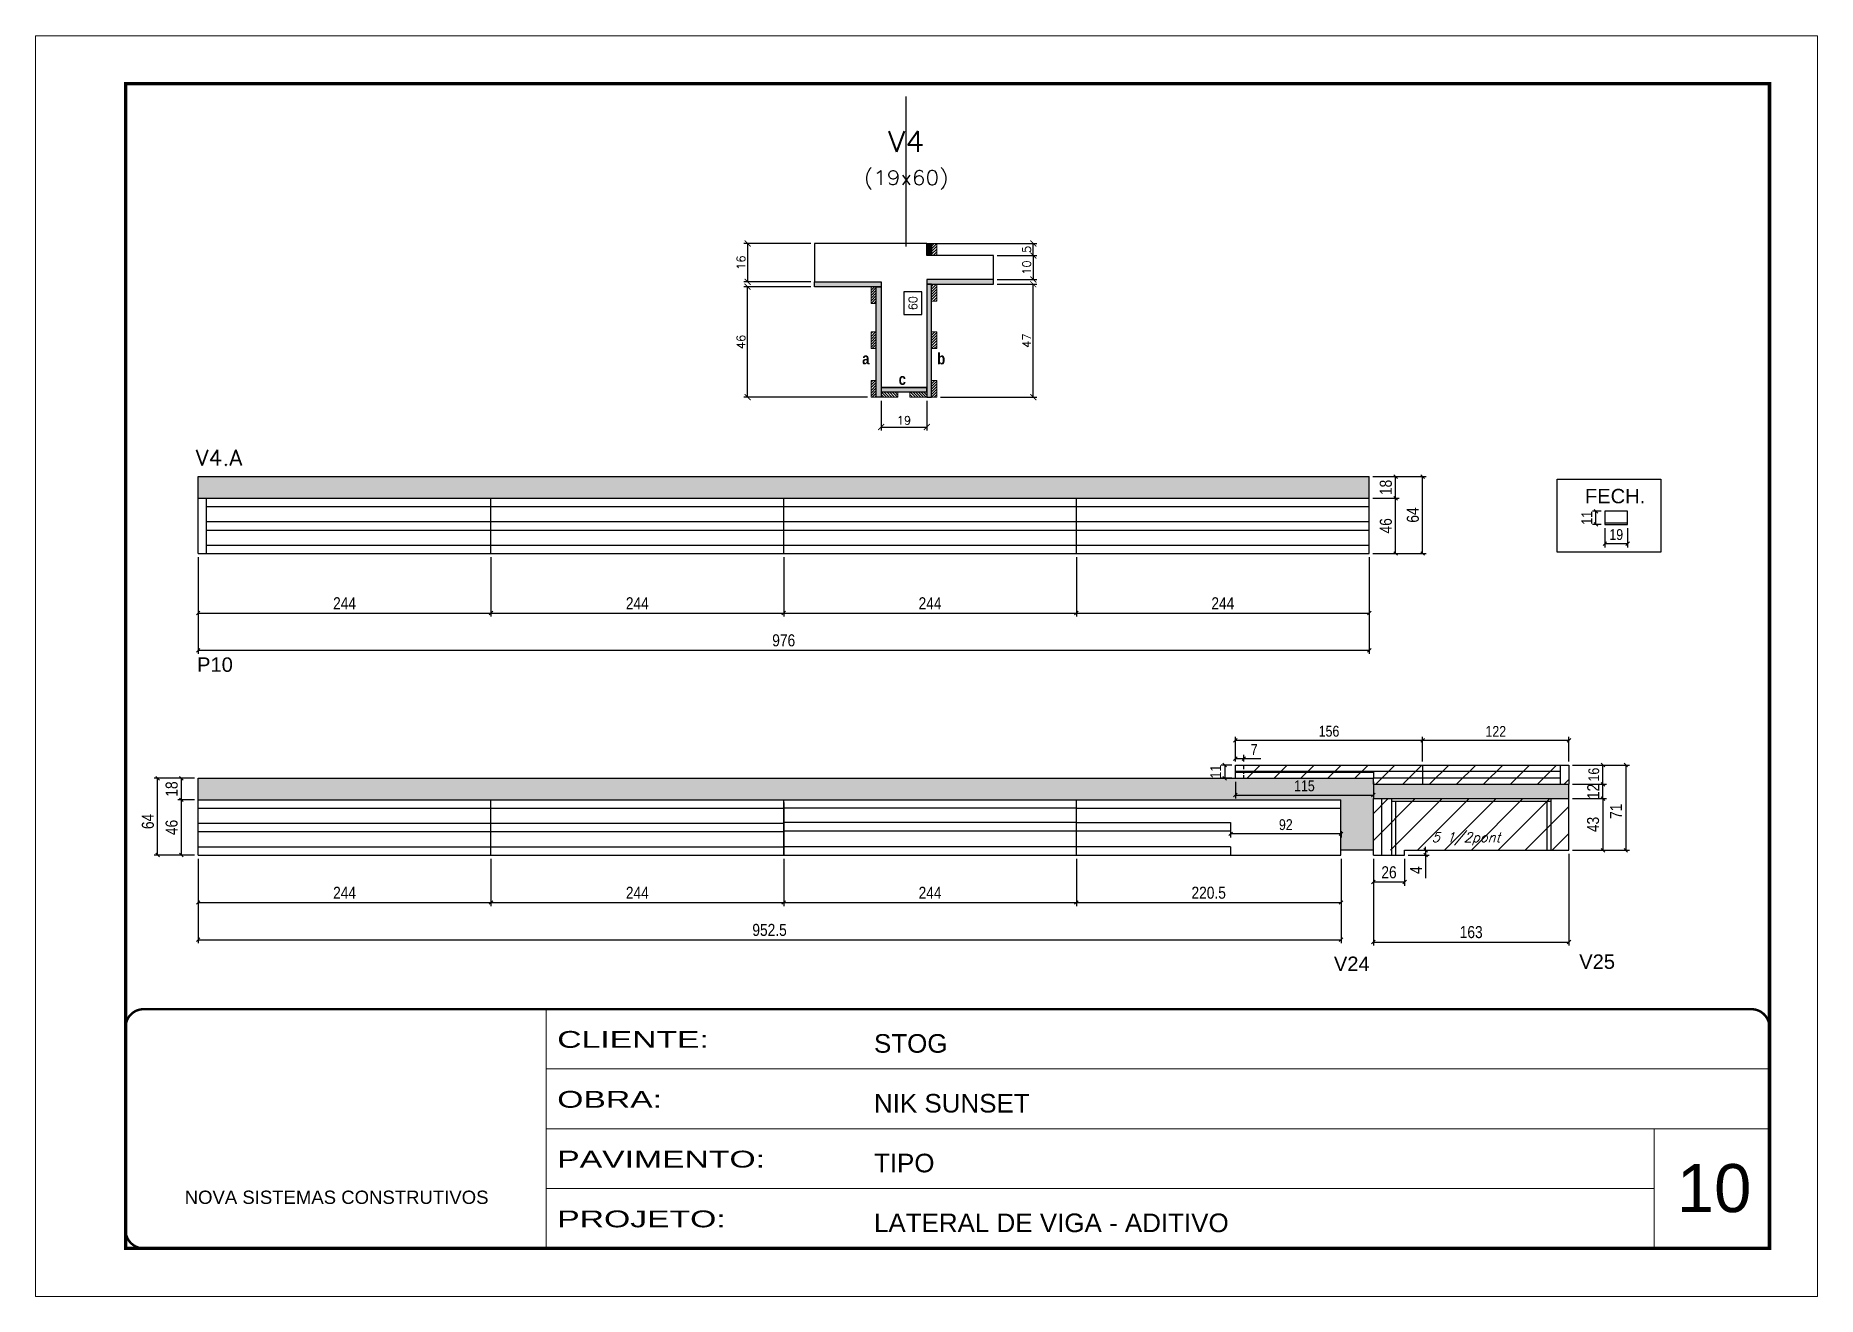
# Model space of a CAD drawing. Extents: x -10448 to -1189, y -11772 to 17235.
# Drawn here: x -8850 to -7365, y 13497 to 14547 of the extents above; entities that cross this region are included whole.
import ezdxf
from ezdxf.enums import TextEntityAlignment as Align

# ---------------------------------------------------------------- set-up
doc = ezdxf.new("R2010")
doc.units = 0
for name, pattern in [('CONTINUO', [0]), ('DASHED', [0.75, 0.5, -0.25]), ('HIDDEN', [0.375, 0.25, -0.125])]:
    doc.linetypes.add(name, pattern=pattern)
for name, color, linetype in [('5', 5, 'Continuous'), ('COTA', 241, 'Continuous'), ('Cota Seção (2x)', 4, 'Continuous'), ('detalhes', 4, 'Continuous'), ('Painéis', 200, 'Continuous'), ('Reaproveitamento', 251, 'Continuous'), ('SARR_2.2x7', 40, 'Continuous'), ('SARR_3.5x7', 81, 'Continuous'), ('SARR_EDITAR', 141, 'Continuous'), ('texto', 7, 'Continuous'), ('Texto de Titulo', 7, 'Continuous'), ('Texto Qtd Sarr', 242, 'Continuous')]:
    doc.layers.add(name, color=color, linetype=linetype)
for name, color, linetype, lineweight in [('CARIMBO', 255, 'Continuous', 9), ('CONCRETO', 251, 'Continuous', 25), ('Folhas', 255, 'Continuous', 9), ('Hachura', 251, 'Continuous', 9), ('Madeira', 126, 'Continuous', 18), ('SARRAFO DE PRESSAO', 251, 'DASHED', 9), ('Texto Seção', 7, 'Continuous', 15)]:
    doc.layers.add(name, color=color, linetype=linetype, lineweight=lineweight)
doc.styles.add('ARIAL', font='arial.ttf')
doc.styles.add('COTA TECNICA', font='techl___.ttf', dxfattribs={"height": 10})
doc.styles.add('COTA TECNICA-50', font='techl___.ttf', dxfattribs={"height": 9})
doc.styles.add('REGUA-120', font='ROMANS.shx', dxfattribs={"height": 15})
doc.styles.add('Romans', font='romans.shx')
doc.styles.get("Standard").update_dxf_attribs({"font": 'arial.ttf'})
doc.styles.add('TECNICA', font='techb___.ttf', dxfattribs={"height": 10})
doc.styles.add('Tecnologia', font='')
doc.styles.get('Tecnologia').set_extended_font_data('Forgotten Futurist')
doc.dimstyles.new('COTA PAINEL-50', dxfattribs={"dimtxt": 9, "dimasz": 3, "dimexe": 3, "dimexo": 3, "dimgap": 3, "dimtad": 1, "dimdec": 1, "dimzin": 12, "dimdsep": 46, "dimtxsty": 'COTA TECNICA-50', "dimblk1": 'OBLIQUE', "dimblk2": 'OBLIQUE', "dimsah": 1, "dimcen": 0.9, "dimclrd": 4, "dimclre": 4, "dimclrt": 240, "dimadec": 1, "dimazin": 3, "dimtfac": 1, "dimtdec": 1, "dimtmove": 0, "dimatfit": 3, "dimfxl": 1, "dimtolj": 1, "dimtzin": 12, "dimarcsym": 0})
doc.dimstyles.new('Cota Seção (2x)', dxfattribs={"dimtxt": 7, "dimasz": 5, "dimexe": 3, "dimexo": 3, "dimgap": 2, "dimtad": 3, "dimdec": 1, "dimlfac": 0.5, "dimzin": 12, "dimdsep": 46, "dimtxsty": 'Romans', "dimblk": 'ARCHTICK', "dimcen": 0, "dimclrd": 4, "dimclre": 4, "dimclrt": 1, "dimadec": 1, "dimazin": 3, "dimtfac": 1, "dimtdec": 1, "dimtmove": 0, "dimatfit": 3, "dimldrblk": 'OBLIQUE', "dimfxl": 1, "dimtolj": 1, "dimtzin": 12, "dimarcsym": 0})
doc.dimstyles.new('Cota Seção interna', dxfattribs={"dimtxt": 7, "dimasz": 6, "dimexe": 0.18, "dimexo": 2, "dimgap": -4, "dimtad": 3, "dimdec": 1, "dimlfac": 0.5, "dimzin": 12, "dimdsep": 46, "dimtxsty": 'Romans', "dimblk": 'ARCHTICK', "dimcen": 0.09, "dimse1": 1, "dimse2": 1, "dimsd1": 1, "dimsd2": 1, "dimclrd": 180, "dimclre": 5, "dimclrt": 1, "dimadec": 0, "dimazin": 3, "dimtfac": 1, "dimtdec": 1, "dimtofl": 0, "dimtmove": 0, "dimatfit": 3, "dimldrblk": 'ARCHTICK', "dimfxl": 1, "dimtolj": 1, "dimtzin": 0, "dimarcsym": 0})
doc.dimstyles.new('PAINEL', dxfattribs={"dimtxt": 10, "dimasz": 3, "dimexe": 3, "dimexo": 3, "dimgap": 3, "dimtad": 1, "dimdec": 1, "dimzin": 12, "dimdsep": 46, "dimtxsty": 'COTA TECNICA', "dimblk1": 'OBLIQUE', "dimblk2": 'OBLIQUE', "dimsah": 1, "dimcen": 0.9, "dimclrd": 4, "dimclre": 4, "dimclrt": 240, "dimadec": 1, "dimazin": 3, "dimtfac": 1, "dimtdec": 1, "dimtmove": 0, "dimatfit": 3, "dimfxl": 1, "dimtolj": 1, "dimtzin": 12, "dimarcsym": 0})
pattern_1 = [(45, (-141040.783, -5761.651), (-11.2253202, 11.2253202), [])]
pattern_2 = [(45, (154.1319, 37298.1592), (-1.12253202, 1.12253202), [])]
pattern_3 = [(45, (154.1319, 37338.6311), (-1.12253202, 1.12253202), [])]

msp = doc.modelspace()

# ---------------------------------------------------------------- texts
at = {"layer": '5', "color": 7, "linetype": 'Continuous'}
msp.add_text('FECH.', height=12, rotation=359.99996, dxfattribs=at).set_placement((-7558.49, 14157.59))
at = {"layer": '5', "linetype": 'Continuous'}
for s, rotation, p in [('P10', 0.00004, (-8715.24, 14017.23)), ('V25', 359.99996, (-7563.26, 13769.83)), ('V24', 0.00004, (-7767.75, 13768.06))]:
    msp.add_text(s, height=12, rotation=rotation, dxfattribs=at).set_placement(p)
at = {"layer": 'CARIMBO', "style": 'ARIAL'}
msp.add_text('10', height=40, dxfattribs=at).set_placement((-7481.92, 13567.22))
at = {"layer": 'detalhes', "style": 'TECNICA'}
for s, p in [('a', (-8160.94, 14273.32)), ('b', (-8098.4, 14273.31)), ('c', (-8130.51, 14256.22))]:
    msp.add_text(s, height=9.6, dxfattribs=at).set_placement(p)
at = {"layer": 'texto', "color": 2, "insert": (-7657.67, 13878.14), "char_height": 8, "attachment_point": 5, "style": 'Romans'}
msp.add_mtext('{\\Q19;\\C256;5 1/2pont}', dxfattribs=at)
at = {"layer": 'Texto Seção', "style": 'REGUA-120', "width": 1.05}
msp.add_text('V4.A', height=13, dxfattribs=at).set_placement((-8716.32, 14189.01))

# ---------------------------------------------------------------- blocks, each defined once
blk = doc.blocks.new('9999999999')
at = {"color": 30, "linetype": 'CONTINUO'}
for p, q in [((98564.6, 34230.2), (98564.6, 34429.4)), ((98564.6, 34379.6), (99584, 34379.6)), ((98564.6, 34329.8), (99488, 34329.8)), ((99584, 34329.8), (99488, 34329.8)), ((99488, 34329.8), (99488, 34230.2)), ((98564.6, 34280), (99488, 34280))]:
    blk.add_line(p, q, dxfattribs=at)
at = {"color": 30, "linetype": 'CONTINUO', "const_width": 2}
blk.add_lwpolyline([(99584, 34230.2), (99584, 34414.4, 0.414214), (99569, 34429.4), (98229, 34429.4, 0.414214), (98214, 34414.4), (98214, 34245.2, 0.414214), (98229, 34230.2), (99584, 34230.2)], format="xyb", dxfattribs=at)
at = {"layer": 'Folhas'}
blk.add_lwpolyline([(98139, 34190.2), (99624, 34190.2), (99624, 35240.2), (98139, 35240.2)], close=True, dxfattribs=at)
at = {"layer": 'Folhas', "color": 30, "const_width": 3}
blk.add_lwpolyline([(98214, 34230.2), (99584, 34230.2), (99584, 35200.2), (98214, 35200.2)], close=True, dxfattribs=at)
at = {"color": 7, "linetype": 'Continuous', "ltscale": 5, "style": 'ARIAL'}
for s, height, p in [('STOG', 15.48, (98837.7, 34393.1)), ('NIK SUNSET', 15.48, (98837.7, 34343.3)), ('TIPO', 15.48, (98837.7, 34293.5)), ('NOVA SISTEMAS CONSTRUTIVOS', 11.059, (98263.2, 34267.2)), ('LATERAL DE VIGA - ADITIVO', 15.483, (98837.7, 34243.7))]:
    blk.add_text(s, height=height, dxfattribs=at).set_placement(p)
at = {"layer": 'Folhas', "color": 7, "style": 'Tecnologia', "width": 1.5}
for s, p in [('CLIENTE:', (98573.7, 34397.2)), ('OBRA:', (98573.7, 34347.3)), ('PAVIMENTO:', (98573.7, 34297.5)), ('PROJETO:', (98573.7, 34247.7))]:
    blk.add_text(s, height=14, dxfattribs=at).set_placement(p)
blk = doc.blocks.new('titulo1')
at = {"layer": 'Defpoints', "color": 252, "linetype": 'HIDDEN', "ltscale": 2}
blk.add_line((0, 0), (0, 125), dxfattribs=at)
at = {"layer": 'Defpoints', "style": 'Romans', "oblique": 15}
blk.add_attdef('FOLHA', text='', height=10, dxfattribs=at).set_placement((0, 15.6), align=Align.MIDDLE_CENTER)
at = {"layer": 'Texto Qtd Sarr', "color": 3, "style": 'Romans', "oblique": 15}
for tag, height, p in [('TITULO', 17, (0, 71.4)), ('SEÇÃO', 12, (0, 41.5))]:
    blk.add_attdef(tag, text='', height=height, dxfattribs=at).set_placement(p, align=Align.MIDDLE_CENTER)
blk = doc.blocks.new('_Oblique')
at = {"color": 0, "linetype": 'ByBlock', "lineweight": -2}
blk.add_line((-0.5, -0.5), (0.5, 0.5), dxfattribs=at)
blk = doc.blocks.new('*D191')
at = {"layer": 'COTA', "color": 4, "linetype": 'ByBlock', "lineweight": -2, "transparency": 16777216}
for p, q in [((-7735.3, 14161.8), (-7713.3, 14161.8)), ((-7716.3, 14115.8), (-7716.3, 14161.8)), ((-7735.3, 14115.8), (-7713.3, 14115.8))]:
    blk.add_line(p, q, dxfattribs=at)
at = {"layer": 'Defpoints', "color": 0, "linetype": 'ByBlock', "transparency": 16777216}
for p in [(-7738.3, 14161.8), (-7716.3, 14161.8), (-7738.3, 14115.8)]:
    blk.add_point(p, dxfattribs=at)
at = {"layer": 'COTA', "color": 4, "linetype": 'ByBlock', "lineweight": -2, "transparency": 16777216, "xscale": 3, "yscale": 3, "zscale": 3}
for p, rotation in [((-7716.3, 14161.8), 90), ((-7716.3, 14115.8), 270)]:
    blk.add_blockref('_Oblique', p, dxfattribs=dict(at, rotation=rotation))
at = {"layer": 'COTA', "color": 240, "linetype": 'ByBlock', "transparency": 16777216, "insert": (-7724.4, 14138.8), "char_height": 10, "attachment_point": 5, "rotation": 90, "style": 'COTA TECNICA'}
blk.add_mtext('\\A1;46', dxfattribs=at)
blk = doc.blocks.new('*D192')
at = {"layer": 'COTA', "color": 4, "linetype": 'ByBlock', "lineweight": -2, "transparency": 16777216}
for p, q in [((-7735.3, 14179.8), (-7713.3, 14179.8)), ((-7716.3, 14161.8), (-7716.3, 14179.8)), ((-7735.3, 14161.8), (-7713.3, 14161.8))]:
    blk.add_line(p, q, dxfattribs=at)
at = {"layer": 'Defpoints', "color": 0, "linetype": 'ByBlock', "transparency": 16777216}
for p in [(-7738.3, 14179.8), (-7716.3, 14179.8), (-7738.3, 14161.8)]:
    blk.add_point(p, dxfattribs=at)
at = {"layer": 'COTA', "color": 4, "linetype": 'ByBlock', "lineweight": -2, "transparency": 16777216, "xscale": 3, "yscale": 3, "zscale": 3}
for p, rotation in [((-7716.3, 14179.8), 90), ((-7716.3, 14161.8), 270)]:
    blk.add_blockref('_Oblique', p, dxfattribs=dict(at, rotation=rotation))
at = {"layer": 'COTA', "color": 240, "linetype": 'ByBlock', "transparency": 16777216, "insert": (-7724.4, 14170.8), "char_height": 10, "attachment_point": 5, "rotation": 90, "style": 'COTA TECNICA'}
blk.add_mtext('\\A1;18', dxfattribs=at)
blk = doc.blocks.new('*D193')
at = {"layer": 'COTA', "color": 4, "linetype": 'ByBlock', "lineweight": -2, "transparency": 16777216}
for p, q in [((-7735.3, 14179.8), (-7690.8, 14179.8)), ((-7693.8, 14115.8), (-7693.8, 14179.8)), ((-7735.3, 14115.8), (-7690.8, 14115.8))]:
    blk.add_line(p, q, dxfattribs=at)
at = {"layer": 'Defpoints', "color": 0, "linetype": 'ByBlock', "transparency": 16777216}
for p in [(-7738.3, 14179.8), (-7693.8, 14179.8), (-7738.3, 14115.8)]:
    blk.add_point(p, dxfattribs=at)
at = {"layer": 'COTA', "color": 4, "linetype": 'ByBlock', "lineweight": -2, "transparency": 16777216, "xscale": 3, "yscale": 3, "zscale": 3}
for p, rotation in [((-7693.8, 14179.8), 90), ((-7693.8, 14115.8), 270)]:
    blk.add_blockref('_Oblique', p, dxfattribs=dict(at, rotation=rotation))
at = {"layer": 'COTA', "color": 240, "linetype": 'ByBlock', "transparency": 16777216, "insert": (-7701.9, 14147.8), "char_height": 10, "attachment_point": 5, "rotation": 90, "style": 'COTA TECNICA'}
blk.add_mtext('\\A1;64', dxfattribs=at)
blk = doc.blocks.new('*D194')
at = {"layer": 'COTA', "color": 4, "linetype": 'ByBlock', "lineweight": -2, "transparency": 16777216}
for p, q in [((-8714.3, 14112.8), (-8714.3, 14063.2)), ((-8470.3, 14112.8), (-8470.3, 14063.2)), ((-8714.3, 14066.2), (-8470.3, 14066.2))]:
    blk.add_line(p, q, dxfattribs=at)
at = {"layer": 'Defpoints', "color": 0, "linetype": 'ByBlock', "transparency": 16777216}
for p in [(-8714.3, 14115.8), (-8470.3, 14115.8), (-8470.3, 14066.2)]:
    blk.add_point(p, dxfattribs=at)
at = {"layer": 'COTA', "color": 4, "linetype": 'ByBlock', "lineweight": -2, "transparency": 16777216, "xscale": 3, "yscale": 3, "zscale": 3, "rotation": 180}
blk.add_blockref('_Oblique', (-8714.3, 14066.2), dxfattribs=at)
at = {"layer": 'COTA', "color": 4, "linetype": 'ByBlock', "lineweight": -2, "transparency": 16777216, "xscale": 3, "yscale": 3, "zscale": 3}
blk.add_blockref('_Oblique', (-8470.3, 14066.2), dxfattribs=at)
at = {"layer": 'COTA', "color": 240, "linetype": 'ByBlock', "transparency": 16777216, "insert": (-8592.3, 14074.3), "char_height": 10, "attachment_point": 5, "style": 'COTA TECNICA'}
blk.add_mtext('\\A1;244', dxfattribs=at)
blk = doc.blocks.new('*D195')
at = {"layer": 'COTA', "color": 4, "linetype": 'ByBlock', "lineweight": -2, "transparency": 16777216}
for p, q in [((-8470.3, 14112.8), (-8470.3, 14063.2)), ((-8226.3, 14112.8), (-8226.3, 14063.2)), ((-8470.3, 14066.2), (-8226.3, 14066.2))]:
    blk.add_line(p, q, dxfattribs=at)
at = {"layer": 'Defpoints', "color": 0, "linetype": 'ByBlock', "transparency": 16777216}
for p in [(-8470.3, 14115.8), (-8226.3, 14115.8), (-8226.3, 14066.2)]:
    blk.add_point(p, dxfattribs=at)
at = {"layer": 'COTA', "color": 4, "linetype": 'ByBlock', "lineweight": -2, "transparency": 16777216, "xscale": 3, "yscale": 3, "zscale": 3, "rotation": 180}
blk.add_blockref('_Oblique', (-8470.3, 14066.2), dxfattribs=at)
at = {"layer": 'COTA', "color": 4, "linetype": 'ByBlock', "lineweight": -2, "transparency": 16777216, "xscale": 3, "yscale": 3, "zscale": 3}
blk.add_blockref('_Oblique', (-8226.3, 14066.2), dxfattribs=at)
at = {"layer": 'COTA', "color": 240, "linetype": 'ByBlock', "transparency": 16777216, "insert": (-8348.3, 14074.3), "char_height": 10, "attachment_point": 5, "style": 'COTA TECNICA'}
blk.add_mtext('\\A1;244', dxfattribs=at)
blk = doc.blocks.new('*D196')
at = {"layer": 'COTA', "color": 4, "linetype": 'ByBlock', "lineweight": -2, "transparency": 16777216}
for p, q in [((-8714.3, 14112.8), (-8714.3, 14032.2)), ((-7738.3, 14112.8), (-7738.3, 14032.2)), ((-8714.3, 14035.2), (-7738.3, 14035.2))]:
    blk.add_line(p, q, dxfattribs=at)
at = {"layer": 'Defpoints', "color": 0, "linetype": 'ByBlock', "transparency": 16777216}
for p in [(-8714.3, 14115.8), (-7738.3, 14115.8), (-7738.3, 14035.2)]:
    blk.add_point(p, dxfattribs=at)
at = {"layer": 'COTA', "color": 4, "linetype": 'ByBlock', "lineweight": -2, "transparency": 16777216, "xscale": 3, "yscale": 3, "zscale": 3, "rotation": 180}
blk.add_blockref('_Oblique', (-8714.3, 14035.2), dxfattribs=at)
at = {"layer": 'COTA', "color": 4, "linetype": 'ByBlock', "lineweight": -2, "transparency": 16777216, "xscale": 3, "yscale": 3, "zscale": 3}
blk.add_blockref('_Oblique', (-7738.3, 14035.2), dxfattribs=at)
at = {"layer": 'COTA', "color": 240, "linetype": 'ByBlock', "transparency": 16777216, "insert": (-8226.3, 14043.4), "char_height": 10, "attachment_point": 5, "style": 'COTA TECNICA'}
blk.add_mtext('\\A1;976', dxfattribs=at)
blk = doc.blocks.new('*D197')
at = {"layer": 'COTA', "color": 4, "linetype": 'ByBlock', "lineweight": -2, "transparency": 16777216}
for p, q in [((-7982.3, 14090.8), (-7982.3, 14063.2)), ((-7738.3, 14078.6), (-7738.3, 14063.2)), ((-7982.3, 14066.2), (-7738.3, 14066.2))]:
    blk.add_line(p, q, dxfattribs=at)
at = {"layer": 'Defpoints', "color": 0, "linetype": 'ByBlock', "transparency": 16777216}
for p in [(-7982.3, 14093.8), (-7738.3, 14081.6), (-7738.3, 14066.2)]:
    blk.add_point(p, dxfattribs=at)
at = {"layer": 'COTA', "color": 4, "linetype": 'ByBlock', "lineweight": -2, "transparency": 16777216, "xscale": 3, "yscale": 3, "zscale": 3, "rotation": 180}
blk.add_blockref('_Oblique', (-7982.3, 14066.2), dxfattribs=at)
at = {"layer": 'COTA', "color": 4, "linetype": 'ByBlock', "lineweight": -2, "transparency": 16777216, "xscale": 3, "yscale": 3, "zscale": 3}
blk.add_blockref('_Oblique', (-7738.3, 14066.2), dxfattribs=at)
at = {"layer": 'COTA', "color": 240, "linetype": 'ByBlock', "transparency": 16777216, "insert": (-7860.3, 14074.3), "char_height": 10, "attachment_point": 5, "style": 'COTA TECNICA'}
blk.add_mtext('\\A1;244', dxfattribs=at)
blk = doc.blocks.new('*D233')
at = {"layer": 'COTA', "color": 4, "linetype": 'ByBlock', "lineweight": -2, "transparency": 16777216}
for p, q in [((-8226.3, 14112.8), (-8226.3, 14063.2)), ((-7982.3, 14112.8), (-7982.3, 14063.2)), ((-8226.3, 14066.2), (-7982.3, 14066.2))]:
    blk.add_line(p, q, dxfattribs=at)
at = {"layer": 'Defpoints', "color": 0, "linetype": 'ByBlock', "transparency": 16777216}
for p in [(-8226.3, 14115.8), (-7982.3, 14115.8), (-7982.3, 14066.2)]:
    blk.add_point(p, dxfattribs=at)
at = {"layer": 'COTA', "color": 4, "linetype": 'ByBlock', "lineweight": -2, "transparency": 16777216, "xscale": 3, "yscale": 3, "zscale": 3, "rotation": 180}
blk.add_blockref('_Oblique', (-8226.3, 14066.2), dxfattribs=at)
at = {"layer": 'COTA', "color": 4, "linetype": 'ByBlock', "lineweight": -2, "transparency": 16777216, "xscale": 3, "yscale": 3, "zscale": 3}
blk.add_blockref('_Oblique', (-7982.3, 14066.2), dxfattribs=at)
at = {"layer": 'COTA', "color": 240, "linetype": 'ByBlock', "transparency": 16777216, "insert": (-8104.3, 14074.3), "char_height": 10, "attachment_point": 5, "style": 'COTA TECNICA'}
blk.add_mtext('\\A1;244', dxfattribs=at)
blk = doc.blocks.new('*D198')
at = {"layer": 'COTA', "color": 4, "linetype": 'ByBlock', "lineweight": -2, "transparency": 16777216}
for p, q in [((-8717.3, 13910.6), (-8731.3, 13910.6)), ((-8728.3, 13864.6), (-8728.3, 13910.6)), ((-8717.3, 13864.6), (-8731.3, 13864.6))]:
    blk.add_line(p, q, dxfattribs=at)
at = {"layer": 'Defpoints', "color": 0, "linetype": 'ByBlock', "transparency": 16777216}
for p in [(-8728.3, 13910.6), (-8714.3, 13910.6), (-8714.3, 13864.6)]:
    blk.add_point(p, dxfattribs=at)
at = {"layer": 'COTA', "color": 4, "linetype": 'ByBlock', "lineweight": -2, "transparency": 16777216, "xscale": 3, "yscale": 3, "zscale": 3}
for p, rotation in [((-8728.3, 13910.6), 90), ((-8728.3, 13864.6), 270)]:
    blk.add_blockref('_Oblique', p, dxfattribs=dict(at, rotation=rotation))
at = {"layer": 'COTA', "color": 240, "linetype": 'ByBlock', "transparency": 16777216, "insert": (-8736.4, 13887.6), "char_height": 10, "attachment_point": 5, "rotation": 90, "style": 'COTA TECNICA'}
blk.add_mtext('\\A1;46', dxfattribs=at)
blk = doc.blocks.new('*D199')
at = {"layer": 'COTA', "color": 4, "linetype": 'ByBlock', "lineweight": -2, "transparency": 16777216}
for p, q in [((-8717.3, 13928.6), (-8731.3, 13928.6)), ((-8728.3, 13910.6), (-8728.3, 13928.6)), ((-8717.3, 13910.6), (-8731.3, 13910.6))]:
    blk.add_line(p, q, dxfattribs=at)
at = {"layer": 'Defpoints', "color": 0, "linetype": 'ByBlock', "transparency": 16777216}
for p in [(-8728.3, 13928.6), (-8714.3, 13928.6), (-8714.3, 13910.6)]:
    blk.add_point(p, dxfattribs=at)
at = {"layer": 'COTA', "color": 4, "linetype": 'ByBlock', "lineweight": -2, "transparency": 16777216, "xscale": 3, "yscale": 3, "zscale": 3}
for p, rotation in [((-8728.3, 13928.6), 90), ((-8728.3, 13910.6), 270)]:
    blk.add_blockref('_Oblique', p, dxfattribs=dict(at, rotation=rotation))
at = {"layer": 'COTA', "color": 240, "linetype": 'ByBlock', "transparency": 16777216, "insert": (-8736.4, 13919.6), "char_height": 10, "attachment_point": 5, "rotation": 90, "style": 'COTA TECNICA'}
blk.add_mtext('\\A1;18', dxfattribs=at)
blk = doc.blocks.new('*D200')
at = {"layer": 'COTA', "color": 4, "linetype": 'ByBlock', "lineweight": -2, "transparency": 16777216}
for p, q in [((-8717.3, 13928.6), (-8751.1, 13928.6)), ((-8748.1, 13864.6), (-8748.1, 13928.6)), ((-8717.3, 13864.6), (-8751.1, 13864.6))]:
    blk.add_line(p, q, dxfattribs=at)
at = {"layer": 'Defpoints', "color": 0, "linetype": 'ByBlock', "transparency": 16777216}
for p in [(-8748.1, 13928.6), (-8714.3, 13928.6), (-8714.3, 13864.6)]:
    blk.add_point(p, dxfattribs=at)
at = {"layer": 'COTA', "color": 4, "linetype": 'ByBlock', "lineweight": -2, "transparency": 16777216, "xscale": 3, "yscale": 3, "zscale": 3}
for p, rotation in [((-8748.1, 13928.6), 90), ((-8748.1, 13864.6), 270)]:
    blk.add_blockref('_Oblique', p, dxfattribs=dict(at, rotation=rotation))
at = {"layer": 'COTA', "color": 240, "linetype": 'ByBlock', "transparency": 16777216, "insert": (-8756.2, 13892.6), "char_height": 10, "attachment_point": 5, "rotation": 90, "style": 'COTA TECNICA'}
blk.add_mtext('\\A1;64', dxfattribs=at)
blk = doc.blocks.new('*D201')
at = {"layer": 'COTA', "color": 4, "linetype": 'ByBlock', "lineweight": -2, "transparency": 16777216}
for p, q in [((-8714.3, 13861.6), (-8714.3, 13822.1)), ((-8470.3, 13861.6), (-8470.3, 13822.1)), ((-8714.3, 13825.1), (-8470.3, 13825.1))]:
    blk.add_line(p, q, dxfattribs=at)
at = {"layer": 'Defpoints', "color": 0, "linetype": 'ByBlock', "transparency": 16777216}
for p in [(-8714.3, 13864.6), (-8470.3, 13864.6), (-8470.3, 13825.1)]:
    blk.add_point(p, dxfattribs=at)
at = {"layer": 'COTA', "color": 4, "linetype": 'ByBlock', "lineweight": -2, "transparency": 16777216, "xscale": 3, "yscale": 3, "zscale": 3, "rotation": 180}
blk.add_blockref('_Oblique', (-8714.3, 13825.1), dxfattribs=at)
at = {"layer": 'COTA', "color": 4, "linetype": 'ByBlock', "lineweight": -2, "transparency": 16777216, "xscale": 3, "yscale": 3, "zscale": 3}
blk.add_blockref('_Oblique', (-8470.3, 13825.1), dxfattribs=at)
at = {"layer": 'COTA', "color": 240, "linetype": 'ByBlock', "transparency": 16777216, "insert": (-8592.3, 13833.2), "char_height": 10, "attachment_point": 5, "style": 'COTA TECNICA'}
blk.add_mtext('\\A1;244', dxfattribs=at)
blk = doc.blocks.new('*D202')
at = {"layer": 'COTA', "color": 4, "linetype": 'ByBlock', "lineweight": -2, "transparency": 16777216}
for p, q in [((-8470.3, 13861.6), (-8470.3, 13822.1)), ((-8226.3, 13861.6), (-8226.3, 13822.1)), ((-8470.3, 13825.1), (-8226.3, 13825.1))]:
    blk.add_line(p, q, dxfattribs=at)
at = {"layer": 'Defpoints', "color": 0, "linetype": 'ByBlock', "transparency": 16777216}
for p in [(-8470.3, 13864.6), (-8226.3, 13864.6), (-8226.3, 13825.1)]:
    blk.add_point(p, dxfattribs=at)
at = {"layer": 'COTA', "color": 4, "linetype": 'ByBlock', "lineweight": -2, "transparency": 16777216, "xscale": 3, "yscale": 3, "zscale": 3, "rotation": 180}
blk.add_blockref('_Oblique', (-8470.3, 13825.1), dxfattribs=at)
at = {"layer": 'COTA', "color": 4, "linetype": 'ByBlock', "lineweight": -2, "transparency": 16777216, "xscale": 3, "yscale": 3, "zscale": 3}
blk.add_blockref('_Oblique', (-8226.3, 13825.1), dxfattribs=at)
at = {"layer": 'COTA', "color": 240, "linetype": 'ByBlock', "transparency": 16777216, "insert": (-8348.3, 13833.2), "char_height": 10, "attachment_point": 5, "style": 'COTA TECNICA'}
blk.add_mtext('\\A1;244', dxfattribs=at)
blk = doc.blocks.new('*D203')
at = {"layer": 'COTA', "color": 4, "linetype": 'ByBlock', "lineweight": -2, "transparency": 16777216}
for p, q in [((-8714.3, 13861.6), (-8714.3, 13791.1)), ((-7761.8, 13861.6), (-7761.8, 13791.1)), ((-8714.3, 13794.1), (-7761.8, 13794.1))]:
    blk.add_line(p, q, dxfattribs=at)
at = {"layer": 'Defpoints', "color": 0, "linetype": 'ByBlock', "transparency": 16777216}
for p in [(-8714.3, 13864.6), (-7761.8, 13864.6), (-7761.8, 13794.1)]:
    blk.add_point(p, dxfattribs=at)
at = {"layer": 'COTA', "color": 4, "linetype": 'ByBlock', "lineweight": -2, "transparency": 16777216, "xscale": 3, "yscale": 3, "zscale": 3, "rotation": 180}
blk.add_blockref('_Oblique', (-8714.3, 13794.1), dxfattribs=at)
at = {"layer": 'COTA', "color": 4, "linetype": 'ByBlock', "lineweight": -2, "transparency": 16777216, "xscale": 3, "yscale": 3, "zscale": 3}
blk.add_blockref('_Oblique', (-7761.8, 13794.1), dxfattribs=at)
at = {"layer": 'COTA', "color": 240, "linetype": 'ByBlock', "transparency": 16777216, "insert": (-8238.1, 13802.2), "char_height": 10, "attachment_point": 5, "style": 'COTA TECNICA'}
blk.add_mtext('\\A1;952.5', dxfattribs=at)
blk = doc.blocks.new('*D204')
at = {"layer": 'COTA', "color": 4, "linetype": 'ByBlock', "lineweight": -2, "transparency": 16777216}
for p, q in [((-7982.3, 13861.6), (-7982.3, 13822.1)), ((-7761.8, 13861.6), (-7761.8, 13822.1)), ((-7982.3, 13825.1), (-7761.8, 13825.1))]:
    blk.add_line(p, q, dxfattribs=at)
at = {"layer": 'Defpoints', "color": 0, "linetype": 'ByBlock', "transparency": 16777216}
for p in [(-7982.3, 13864.6), (-7761.8, 13864.6), (-7761.8, 13825.1)]:
    blk.add_point(p, dxfattribs=at)
at = {"layer": 'COTA', "color": 4, "linetype": 'ByBlock', "lineweight": -2, "transparency": 16777216, "xscale": 3, "yscale": 3, "zscale": 3, "rotation": 180}
blk.add_blockref('_Oblique', (-7982.3, 13825.1), dxfattribs=at)
at = {"layer": 'COTA', "color": 4, "linetype": 'ByBlock', "lineweight": -2, "transparency": 16777216, "xscale": 3, "yscale": 3, "zscale": 3}
blk.add_blockref('_Oblique', (-7761.8, 13825.1), dxfattribs=at)
at = {"layer": 'COTA', "color": 240, "linetype": 'ByBlock', "transparency": 16777216, "insert": (-7872.1, 13833.2), "char_height": 10, "attachment_point": 5, "style": 'COTA TECNICA'}
blk.add_mtext('\\A1;220.5', dxfattribs=at)
blk = doc.blocks.new('*D205')
at = {"layer": 'COTA', "color": 4, "linetype": 'ByBlock', "lineweight": -2, "transparency": 16777216}
for p, q in [((-8226.3, 13861.6), (-8226.3, 13822.1)), ((-7982.3, 13861.6), (-7982.3, 13822.1)), ((-8226.3, 13825.1), (-7982.3, 13825.1))]:
    blk.add_line(p, q, dxfattribs=at)
at = {"layer": 'Defpoints', "color": 0, "linetype": 'ByBlock', "transparency": 16777216}
for p in [(-8226.3, 13864.6), (-7982.3, 13864.6), (-7982.3, 13825.1)]:
    blk.add_point(p, dxfattribs=at)
at = {"layer": 'COTA', "color": 4, "linetype": 'ByBlock', "lineweight": -2, "transparency": 16777216, "xscale": 3, "yscale": 3, "zscale": 3, "rotation": 180}
blk.add_blockref('_Oblique', (-8226.3, 13825.1), dxfattribs=at)
at = {"layer": 'COTA', "color": 4, "linetype": 'ByBlock', "lineweight": -2, "transparency": 16777216, "xscale": 3, "yscale": 3, "zscale": 3}
blk.add_blockref('_Oblique', (-7982.3, 13825.1), dxfattribs=at)
at = {"layer": 'COTA', "color": 240, "linetype": 'ByBlock', "transparency": 16777216, "insert": (-8104.3, 13833.2), "char_height": 10, "attachment_point": 5, "style": 'COTA TECNICA'}
blk.add_mtext('\\A1;244', dxfattribs=at)
blk = doc.blocks.new('*D234')
at = {"layer": 'COTA', "color": 4, "linetype": 'ByBlock', "lineweight": -2, "transparency": 16777216}
for p, q in [((-7734.8, 13861.6), (-7734.8, 13789.2)), ((-7571.8, 13865.6), (-7571.8, 13789.2)), ((-7734.8, 13792.2), (-7571.8, 13792.2))]:
    blk.add_line(p, q, dxfattribs=at)
at = {"layer": 'Defpoints', "color": 0, "linetype": 'ByBlock', "transparency": 16777216}
for p in [(-7734.8, 13864.6), (-7571.8, 13868.6), (-7571.8, 13792.2)]:
    blk.add_point(p, dxfattribs=at)
at = {"layer": 'COTA', "color": 4, "linetype": 'ByBlock', "lineweight": -2, "transparency": 16777216, "xscale": 3, "yscale": 3, "zscale": 3, "rotation": 180}
blk.add_blockref('_Oblique', (-7734.8, 13792.2), dxfattribs=at)
at = {"layer": 'COTA', "color": 4, "linetype": 'ByBlock', "lineweight": -2, "transparency": 16777216, "xscale": 3, "yscale": 3, "zscale": 3}
blk.add_blockref('_Oblique', (-7571.8, 13792.2), dxfattribs=at)
at = {"layer": 'COTA', "color": 240, "linetype": 'ByBlock', "transparency": 16777216, "insert": (-7653.3, 13800.4), "char_height": 10, "attachment_point": 5, "style": 'COTA TECNICA'}
blk.add_mtext('\\A1;163', dxfattribs=at)
blk = doc.blocks.new('*D206')
at = {"layer": 'COTA', "color": 4, "linetype": 'ByBlock', "lineweight": -2, "transparency": 16777216}
for p, q in [((-7568.8, 13911.6), (-7540.5, 13911.6)), ((-7543.5, 13911.6), (-7543.5, 13868.6)), ((-7568.8, 13868.6), (-7540.5, 13868.6))]:
    blk.add_line(p, q, dxfattribs=at)
at = {"layer": 'Defpoints', "color": 0, "linetype": 'ByBlock', "transparency": 16777216}
for p in [(-7571.8, 13911.6), (-7571.8, 13868.6), (-7543.5, 13868.6)]:
    blk.add_point(p, dxfattribs=at)
at = {"layer": 'COTA', "color": 4, "linetype": 'ByBlock', "lineweight": -2, "transparency": 16777216, "xscale": 3, "yscale": 3, "zscale": 3}
for p, rotation in [((-7543.5, 13911.6), 90), ((-7543.5, 13868.6), 270)]:
    blk.add_blockref('_Oblique', p, dxfattribs=dict(at, rotation=rotation))
at = {"layer": 'COTA', "color": 240, "linetype": 'ByBlock', "transparency": 16777216, "insert": (-7551.7, 13890.1), "char_height": 10, "attachment_point": 5, "rotation": 90, "style": 'COTA TECNICA'}
blk.add_mtext('\\A1;43', dxfattribs=at)
blk = doc.blocks.new('*D207')
at = {"layer": 'COTA', "color": 4, "linetype": 'ByBlock', "lineweight": -2, "transparency": 16777216}
for p, q in [((-7568.8, 13923.6), (-7540.5, 13923.6)), ((-7543.5, 13911.6), (-7543.5, 13923.6)), ((-7568.8, 13911.6), (-7540.5, 13911.6))]:
    blk.add_line(p, q, dxfattribs=at)
at = {"layer": 'Defpoints', "color": 0, "linetype": 'ByBlock', "transparency": 16777216}
for p in [(-7571.8, 13923.6), (-7543.5, 13923.6), (-7571.8, 13911.6)]:
    blk.add_point(p, dxfattribs=at)
at = {"layer": 'COTA', "color": 4, "linetype": 'ByBlock', "lineweight": -2, "transparency": 16777216, "xscale": 3, "yscale": 3, "zscale": 3}
for p, rotation in [((-7543.5, 13923.6), 90), ((-7543.5, 13911.6), 270)]:
    blk.add_blockref('_Oblique', p, dxfattribs=dict(at, rotation=rotation))
at = {"layer": 'COTA', "color": 240, "linetype": 'ByBlock', "transparency": 16777216, "insert": (-7551.6, 13917.6), "char_height": 10, "attachment_point": 5, "rotation": 90, "style": 'COTA TECNICA'}
blk.add_mtext('\\A1;12', dxfattribs=at)
blk = doc.blocks.new('*D208')
at = {"layer": 'COTA', "color": 4, "linetype": 'ByBlock', "lineweight": -2, "transparency": 16777216}
for p, q in [((-7568.8, 13939.6), (-7521.4, 13939.6)), ((-7524.4, 13939.6), (-7524.4, 13868.6)), ((-7568.8, 13868.6), (-7521.4, 13868.6))]:
    blk.add_line(p, q, dxfattribs=at)
at = {"layer": 'Defpoints', "color": 0, "linetype": 'ByBlock', "transparency": 16777216}
for p in [(-7571.8, 13939.6), (-7571.8, 13868.6), (-7524.4, 13868.6)]:
    blk.add_point(p, dxfattribs=at)
at = {"layer": 'COTA', "color": 4, "linetype": 'ByBlock', "lineweight": -2, "transparency": 16777216, "xscale": 3, "yscale": 3, "zscale": 3}
for p, rotation in [((-7524.4, 13939.6), 90), ((-7524.4, 13868.6), 270)]:
    blk.add_blockref('_Oblique', p, dxfattribs=dict(at, rotation=rotation))
at = {"layer": 'COTA', "color": 240, "linetype": 'ByBlock', "transparency": 16777216, "insert": (-7532.5, 13901.1), "char_height": 10, "attachment_point": 5, "rotation": 90, "style": 'COTA TECNICA'}
blk.add_mtext('\\A1;71', dxfattribs=at)
blk = doc.blocks.new('*D235')
at = {"layer": 'COTA', "color": 4, "linetype": 'ByBlock', "lineweight": -2, "transparency": 16777216}
for p, q in [((-7568.8, 13939.6), (-7540.5, 13939.6)), ((-7543.5, 13923.6), (-7543.5, 13939.6)), ((-7568.8, 13923.6), (-7540.5, 13923.6))]:
    blk.add_line(p, q, dxfattribs=at)
at = {"layer": 'Defpoints', "color": 0, "linetype": 'ByBlock', "transparency": 16777216}
for p in [(-7571.8, 13939.6), (-7543.5, 13939.6), (-7571.8, 13923.6)]:
    blk.add_point(p, dxfattribs=at)
at = {"layer": 'COTA', "color": 4, "linetype": 'ByBlock', "lineweight": -2, "transparency": 16777216, "xscale": 3, "yscale": 3, "zscale": 3}
for p, rotation in [((-7543.5, 13939.6), 90), ((-7543.5, 13923.6), 270)]:
    blk.add_blockref('_Oblique', p, dxfattribs=dict(at, rotation=rotation))
at = {"layer": 'COTA', "color": 240, "linetype": 'ByBlock', "transparency": 16777216, "insert": (-7551.1, 13931.6), "char_height": 9, "attachment_point": 5, "rotation": 90, "style": 'COTA TECNICA-50'}
blk.add_mtext('\\A1;16', dxfattribs=at)
blk = doc.blocks.new('*D236')
at = {"layer": 'COTA', "color": 4, "linetype": 'ByBlock', "lineweight": -2, "transparency": 16777216}
for p, q in [((-7693.8, 13942.6), (-7693.8, 13963.1)), ((-7571.8, 13960.1), (-7693.8, 13960.1)), ((-7571.8, 13942.6), (-7571.8, 13963.1))]:
    blk.add_line(p, q, dxfattribs=at)
at = {"layer": 'Defpoints', "color": 0, "linetype": 'ByBlock', "transparency": 16777216}
for p in [(-7693.8, 13960.1), (-7693.8, 13939.6), (-7571.8, 13939.6)]:
    blk.add_point(p, dxfattribs=at)
at = {"layer": 'COTA', "color": 4, "linetype": 'ByBlock', "lineweight": -2, "transparency": 16777216, "xscale": 3, "yscale": 3, "zscale": 3, "rotation": 180}
blk.add_blockref('_Oblique', (-7693.8, 13960.1), dxfattribs=at)
at = {"layer": 'COTA', "color": 4, "linetype": 'ByBlock', "lineweight": -2, "transparency": 16777216, "xscale": 3, "yscale": 3, "zscale": 3}
blk.add_blockref('_Oblique', (-7571.8, 13960.1), dxfattribs=at)
at = {"layer": 'COTA', "color": 240, "linetype": 'ByBlock', "transparency": 16777216, "insert": (-7632.8, 13967.6), "char_height": 9, "attachment_point": 5, "style": 'COTA TECNICA-50'}
blk.add_mtext('\\A1;122', dxfattribs=at)
blk = doc.blocks.new('*D237')
at = {"layer": 'COTA', "color": 4, "linetype": 'ByBlock', "lineweight": -2, "transparency": 16777216}
for p, q in [((-7849.8, 13942.6), (-7849.8, 13963.1)), ((-7693.8, 13960.1), (-7849.8, 13960.1)), ((-7693.8, 13942.6), (-7693.8, 13963.1))]:
    blk.add_line(p, q, dxfattribs=at)
at = {"layer": 'Defpoints', "color": 0, "linetype": 'ByBlock', "transparency": 16777216}
for p in [(-7849.8, 13960.1), (-7849.8, 13939.6), (-7693.8, 13939.6)]:
    blk.add_point(p, dxfattribs=at)
at = {"layer": 'COTA', "color": 4, "linetype": 'ByBlock', "lineweight": -2, "transparency": 16777216, "xscale": 3, "yscale": 3, "zscale": 3, "rotation": 180}
blk.add_blockref('_Oblique', (-7849.8, 13960.1), dxfattribs=at)
at = {"layer": 'COTA', "color": 4, "linetype": 'ByBlock', "lineweight": -2, "transparency": 16777216, "xscale": 3, "yscale": 3, "zscale": 3}
blk.add_blockref('_Oblique', (-7693.8, 13960.1), dxfattribs=at)
at = {"layer": 'COTA', "color": 240, "linetype": 'ByBlock', "transparency": 16777216, "insert": (-7771.8, 13967.7), "char_height": 9, "attachment_point": 5, "style": 'COTA TECNICA-50'}
blk.add_mtext('\\A1;156', dxfattribs=at)
blk = doc.blocks.new('*D211')
at = {"layer": 'COTA', "color": 4, "linetype": 'ByBlock', "lineweight": -2, "transparency": 16777216}
for p, q in [((-7852.8, 13939.6), (-7861.7, 13939.6)), ((-7858.7, 13939.6), (-7858.7, 13928.6)), ((-7852.8, 13928.6), (-7861.7, 13928.6))]:
    blk.add_line(p, q, dxfattribs=at)
at = {"layer": 'Defpoints', "color": 0, "linetype": 'ByBlock', "transparency": 16777216}
for p in [(-7849.8, 13939.6), (-7858.7, 13928.6), (-7849.8, 13928.6)]:
    blk.add_point(p, dxfattribs=at)
at = {"layer": 'COTA', "color": 4, "linetype": 'ByBlock', "lineweight": -2, "transparency": 16777216, "xscale": 3, "yscale": 3, "zscale": 3}
for p, rotation in [((-7858.7, 13939.6), 90), ((-7858.7, 13928.6), 270)]:
    blk.add_blockref('_Oblique', p, dxfattribs=dict(at, rotation=rotation))
at = {"layer": 'COTA', "color": 240, "linetype": 'ByBlock', "transparency": 16777216, "insert": (-7866.3, 13934.1), "char_height": 9, "attachment_point": 5, "rotation": 90, "style": 'COTA TECNICA-50'}
blk.add_mtext('\\A1;11', dxfattribs=at)
blk = doc.blocks.new('*D212')
at = {"layer": 'COTA', "color": 4, "linetype": 'ByBlock', "lineweight": -2, "transparency": 16777216}
for p, q in [((-7849.8, 13925.6), (-7849.8, 13911.6)), ((-7849.8, 13914.6), (-7734.8, 13914.6)), ((-7734.8, 13925.6), (-7734.8, 13911.6))]:
    blk.add_line(p, q, dxfattribs=at)
at = {"layer": 'Defpoints', "color": 0, "linetype": 'ByBlock', "transparency": 16777216}
for p in [(-7849.8, 13928.6), (-7734.8, 13928.6), (-7734.8, 13914.6)]:
    blk.add_point(p, dxfattribs=at)
at = {"layer": 'COTA', "color": 4, "linetype": 'ByBlock', "lineweight": -2, "transparency": 16777216, "xscale": 3, "yscale": 3, "zscale": 3, "rotation": 180}
blk.add_blockref('_Oblique', (-7849.8, 13914.6), dxfattribs=at)
at = {"layer": 'COTA', "color": 4, "linetype": 'ByBlock', "lineweight": -2, "transparency": 16777216, "xscale": 3, "yscale": 3, "zscale": 3}
blk.add_blockref('_Oblique', (-7734.8, 13914.6), dxfattribs=at)
at = {"layer": 'COTA', "color": 240, "linetype": 'ByBlock', "transparency": 16777216, "insert": (-7792.3, 13922.2), "char_height": 9, "attachment_point": 5, "style": 'COTA TECNICA-50'}
blk.add_mtext('\\A1;115', dxfattribs=at)
blk = doc.blocks.new('*D213')
at = {"layer": 'COTA', "color": 4, "linetype": 'ByBlock', "lineweight": -2, "transparency": 16777216}
for p, q in [((-7849.8, 13942.6), (-7849.8, 13948)), ((-7849.8, 13945), (-7842.8, 13945)), ((-7842.8, 13942.6), (-7842.8, 13948)), ((-7842.8, 13945), (-7828.7, 13945))]:
    blk.add_line(p, q, dxfattribs=at)
at = {"layer": 'Defpoints', "color": 0, "linetype": 'ByBlock', "transparency": 16777216}
for p in [(-7842.8, 13945), (-7849.8, 13939.6), (-7842.8, 13939.6)]:
    blk.add_point(p, dxfattribs=at)
at = {"layer": 'COTA', "color": 4, "linetype": 'ByBlock', "lineweight": -2, "transparency": 16777216, "xscale": 3, "yscale": 3, "zscale": 3, "rotation": 180}
blk.add_blockref('_Oblique', (-7849.8, 13945), dxfattribs=at)
at = {"layer": 'COTA', "color": 4, "linetype": 'ByBlock', "lineweight": -2, "transparency": 16777216, "xscale": 3, "yscale": 3, "zscale": 3}
blk.add_blockref('_Oblique', (-7842.8, 13945), dxfattribs=at)
at = {"layer": 'COTA', "color": 240, "linetype": 'ByBlock', "transparency": 16777216, "insert": (-7834.2, 13952.5), "char_height": 9, "attachment_point": 5, "style": 'COTA TECNICA-50'}
blk.add_mtext('\\A1;7', dxfattribs=at)
blk = doc.blocks.new('*D170')
at = {"layer": 'COTA', "color": 4, "linetype": 'ByBlock', "lineweight": -2, "transparency": 16777216}
for p, q in [((-7541.9, 14137), (-7541.9, 14120.9)), ((-7522.9, 14123.9), (-7541.9, 14123.9)), ((-7522.9, 14137), (-7522.9, 14120.9))]:
    blk.add_line(p, q, dxfattribs=at)
at = {"layer": 'Defpoints', "color": 0, "linetype": 'ByBlock', "transparency": 16777216}
for p in [(-7541.9, 14140), (-7522.9, 14140), (-7541.9, 14123.9)]:
    blk.add_point(p, dxfattribs=at)
at = {"layer": 'COTA', "color": 4, "linetype": 'ByBlock', "lineweight": -2, "transparency": 16777216, "xscale": 3, "yscale": 3, "zscale": 3, "rotation": 180}
blk.add_blockref('_Oblique', (-7541.9, 14123.9), dxfattribs=at)
at = {"layer": 'COTA', "color": 4, "linetype": 'ByBlock', "lineweight": -2, "transparency": 16777216, "xscale": 3, "yscale": 3, "zscale": 3}
blk.add_blockref('_Oblique', (-7522.9, 14123.9), dxfattribs=at)
at = {"layer": 'COTA', "color": 240, "linetype": 'ByBlock', "transparency": 16777216, "insert": (-7532.4, 14131.5), "char_height": 9, "attachment_point": 5, "style": 'COTA TECNICA-50'}
blk.add_mtext('\\A1;19', dxfattribs=at)
blk = doc.blocks.new('*D171')
at = {"layer": 'COTA', "color": 4, "linetype": 'ByBlock', "lineweight": -2, "transparency": 16777216}
for p, q in [((-7544.9, 14151), (-7552.3, 14151)), ((-7544.9, 14140), (-7552.3, 14140)), ((-7549.3, 14140), (-7549.3, 14151))]:
    blk.add_line(p, q, dxfattribs=at)
at = {"layer": 'Defpoints', "color": 0, "linetype": 'ByBlock', "transparency": 16777216}
for p in [(-7549.3, 14151), (-7541.9, 14151), (-7541.9, 14140)]:
    blk.add_point(p, dxfattribs=at)
at = {"layer": 'COTA', "color": 4, "linetype": 'ByBlock', "lineweight": -2, "transparency": 16777216, "xscale": 3, "yscale": 3, "zscale": 3}
for p, rotation in [((-7549.3, 14151), 90), ((-7549.3, 14140), 270)]:
    blk.add_blockref('_Oblique', p, dxfattribs=dict(at, rotation=rotation))
at = {"layer": 'COTA', "color": 240, "linetype": 'ByBlock', "transparency": 16777216, "insert": (-7556.9, 14145.5), "char_height": 9, "attachment_point": 5, "rotation": 90, "style": 'COTA TECNICA-50'}
blk.add_mtext('\\A1;11', dxfattribs=at)
blk = doc.blocks.new('*D184')
at = {"layer": 'COTA', "color": 4, "linetype": 'ByBlock', "lineweight": -2, "transparency": 16777216}
for p, q in [((-7853.8, 13884.6), (-7853.8, 13879.3)), ((-7761.8, 13882.3), (-7853.8, 13882.3)), ((-7761.8, 13884.6), (-7761.8, 13879.3))]:
    blk.add_line(p, q, dxfattribs=at)
at = {"layer": 'Defpoints', "color": 0, "linetype": 'ByBlock', "transparency": 16777216}
for p in [(-7853.8, 13887.6), (-7761.8, 13887.6), (-7853.8, 13882.3)]:
    blk.add_point(p, dxfattribs=at)
at = {"layer": 'COTA', "color": 4, "linetype": 'ByBlock', "lineweight": -2, "transparency": 16777216, "xscale": 3, "yscale": 3, "zscale": 3, "rotation": 180}
blk.add_blockref('_Oblique', (-7853.8, 13882.3), dxfattribs=at)
at = {"layer": 'COTA', "color": 4, "linetype": 'ByBlock', "lineweight": -2, "transparency": 16777216, "xscale": 3, "yscale": 3, "zscale": 3}
blk.add_blockref('_Oblique', (-7761.8, 13882.3), dxfattribs=at)
at = {"layer": 'COTA', "color": 240, "linetype": 'ByBlock', "transparency": 16777216, "insert": (-7807.8, 13889.9), "char_height": 9, "attachment_point": 5, "style": 'COTA TECNICA-50'}
blk.add_mtext('\\A1;92', dxfattribs=at)
blk = doc.blocks.new('*D209')
at = {"layer": 'COTA', "color": 4, "lineweight": -2, "transparency": 16777216}
for p, q in [((-7734.8, 13861.6), (-7734.8, 13839.1)), ((-7708.8, 13861.6), (-7708.8, 13839.1)), ((-7708.8, 13842.1), (-7734.8, 13842.1))]:
    blk.add_line(p, q, dxfattribs=at)
at = {"layer": 'Defpoints', "color": 0, "transparency": 16777216}
for p in [(-7734.8, 13864.6), (-7708.8, 13864.6), (-7734.8, 13842.1)]:
    blk.add_point(p, dxfattribs=at)
at = {"layer": 'COTA', "color": 4, "lineweight": -2, "transparency": 16777216, "xscale": 3, "yscale": 3, "zscale": 3, "rotation": 180}
blk.add_blockref('_Oblique', (-7734.8, 13842.1), dxfattribs=at)
at = {"layer": 'COTA', "color": 4, "lineweight": -2, "transparency": 16777216, "xscale": 3, "yscale": 3, "zscale": 3}
blk.add_blockref('_Oblique', (-7708.8, 13842.1), dxfattribs=at)
at = {"layer": 'COTA', "color": 240, "transparency": 16777216, "insert": (-7721.8, 13850.2), "char_height": 10, "attachment_point": 5, "style": 'COTA TECNICA'}
blk.add_mtext('\\A1;26', dxfattribs=at)
blk = doc.blocks.new('*D210')
at = {"layer": 'COTA', "color": 4, "lineweight": -2, "transparency": 16777216}
for p, q in [((-7691.3, 13868.6), (-7691.3, 13871.6)), ((-7705.8, 13868.6), (-7688.3, 13868.6)), ((-7705.8, 13864.6), (-7688.3, 13864.6)), ((-7691.3, 13868.6), (-7691.3, 13864.6)), ((-7691.3, 13864.6), (-7691.3, 13845.4))]:
    blk.add_line(p, q, dxfattribs=at)
at = {"layer": 'Defpoints', "color": 0, "transparency": 16777216}
for p in [(-7708.8, 13868.6), (-7708.8, 13864.6), (-7691.3, 13864.6)]:
    blk.add_point(p, dxfattribs=at)
at = {"layer": 'COTA', "color": 4, "lineweight": -2, "transparency": 16777216, "xscale": 3, "yscale": 3, "zscale": 3}
for p, rotation in [((-7691.3, 13868.6), 270), ((-7691.3, 13864.6), 90)]:
    blk.add_blockref('_Oblique', p, dxfattribs=dict(at, rotation=rotation))
at = {"layer": 'COTA', "color": 240, "transparency": 16777216, "insert": (-7699.3, 13852), "char_height": 10, "attachment_point": 5, "rotation": 90, "style": 'COTA TECNICA'}
blk.add_mtext('\\A1;4', dxfattribs=at)
blk = doc.blocks.new('_ArchTick')
at = {"color": 0, "linetype": 'ByBlock', "const_width": 0.15}
blk.add_lwpolyline([(-0.5, -0.5), (0.5, 0.5)], dxfattribs=at)
blk = doc.blocks.new('*D794')
at = {"layer": 'COTA', "color": 4, "lineweight": -2, "transparency": 16777216}
for p, q in [((-8048.5, 14340), (-8015.3, 14340)), ((-8018.3, 14246), (-8018.3, 14340)), ((-8095.7, 14246), (-8015.3, 14246))]:
    blk.add_line(p, q, dxfattribs=at)
at = {"layer": 'Defpoints', "color": 0, "transparency": 16777216}
for p in [(-8051.5, 14340), (-8018.3, 14340), (-8098.7, 14246)]:
    blk.add_point(p, dxfattribs=at)
at = {"layer": 'COTA', "color": 4, "lineweight": -2, "transparency": 16777216, "xscale": 5, "yscale": 5, "zscale": 5}
for p, rotation in [((-8018.3, 14340), 90), ((-8018.3, 14246), 270)]:
    blk.add_blockref('_ArchTick', p, dxfattribs=dict(at, rotation=rotation))
at = {"layer": 'COTA', "color": 1, "transparency": 16777216, "insert": (-8023.8, 14293), "char_height": 7, "attachment_point": 5, "rotation": 90, "style": 'Romans'}
blk.add_mtext('\\A1;47', dxfattribs=at)
blk = doc.blocks.new('*D795')
at = {"layer": 'COTA', "color": 4, "lineweight": -2, "transparency": 16777216}
for p, q in [((-8048.5, 14364), (-8015.3, 14364)), ((-8018.3, 14364), (-8018.3, 14344)), ((-8048.5, 14344), (-8015.3, 14344))]:
    blk.add_line(p, q, dxfattribs=at)
at = {"layer": 'Defpoints', "color": 0, "transparency": 16777216}
for p in [(-8051.5, 14364), (-8051.5, 14344), (-8018.3, 14344)]:
    blk.add_point(p, dxfattribs=at)
at = {"layer": 'COTA', "color": 4, "lineweight": -2, "transparency": 16777216, "xscale": 5, "yscale": 5, "zscale": 5}
for p, rotation in [((-8018.3, 14364), 90), ((-8018.3, 14344), 270)]:
    blk.add_blockref('_ArchTick', p, dxfattribs=dict(at, rotation=rotation))
at = {"layer": 'COTA', "color": 1, "transparency": 16777216, "insert": (-8023.8, 14354), "char_height": 7, "attachment_point": 5, "rotation": 90, "style": 'Romans'}
blk.add_mtext('\\A1;10', dxfattribs=at)
blk = doc.blocks.new('*D796')
at = {"layer": 'COTA', "color": 4, "lineweight": -2, "transparency": 16777216}
for p, q in [((-8203.7, 14338), (-8259.4, 14338)), ((-8256.4, 14246), (-8256.4, 14338)), ((-8156.5, 14246), (-8259.4, 14246))]:
    blk.add_line(p, q, dxfattribs=at)
at = {"layer": 'Defpoints', "color": 0, "transparency": 16777216}
for p in [(-8256.4, 14338), (-8200.7, 14338), (-8153.5, 14246)]:
    blk.add_point(p, dxfattribs=at)
at = {"layer": 'COTA', "color": 4, "lineweight": -2, "transparency": 16777216, "xscale": 5, "yscale": 5, "zscale": 5}
for p, rotation in [((-8256.4, 14338), 90), ((-8256.4, 14246), 270)]:
    blk.add_blockref('_ArchTick', p, dxfattribs=dict(at, rotation=rotation))
at = {"layer": 'COTA', "color": 1, "transparency": 16777216, "insert": (-8261.9, 14292), "char_height": 7, "attachment_point": 5, "rotation": 90, "style": 'Romans'}
blk.add_mtext('\\A1;46', dxfattribs=at)
blk = doc.blocks.new('*D797')
at = {"layer": 'Cota Seção (2x)', "color": 180, "lineweight": -2, "transparency": 16777216}
for p, q in [((-8111.1, 14333.8), (-8126.1, 14333.8)), ((-8126.1, 14333.8), (-8126.1, 14314.8)), ((-8111.1, 14314.8), (-8111.1, 14333.8)), ((-8126.1, 14314.8), (-8111.1, 14314.8))]:
    blk.add_line(p, q, dxfattribs=at)
at = {"layer": 'Defpoints', "color": 0, "transparency": 16777216}
for p in [(-8107.1, 14374), (-8107.1, 14374), (-8107.1, 14254)]:
    blk.add_point(p, dxfattribs=at)
at = {"layer": 'Cota Seção (2x)', "color": 1, "transparency": 16777216, "insert": (-8118.6, 14324.3), "char_height": 7, "attachment_point": 5, "rotation": 90, "style": 'Romans'}
blk.add_mtext('\\A1;60', dxfattribs=at)
blk = doc.blocks.new('*D798')
at = {"layer": 'COTA', "color": 4, "lineweight": -2, "transparency": 16777216}
for p, q in [((-8145.1, 14243), (-8145.1, 14218.1)), ((-8107.1, 14243), (-8107.1, 14218.1)), ((-8145.1, 14221.1), (-8107.1, 14221.1))]:
    blk.add_line(p, q, dxfattribs=at)
at = {"layer": 'Defpoints', "color": 0, "transparency": 16777216}
for p in [(-8145.1, 14246), (-8107.1, 14246), (-8107.1, 14221.1)]:
    blk.add_point(p, dxfattribs=at)
at = {"layer": 'COTA', "color": 4, "lineweight": -2, "transparency": 16777216, "xscale": 5, "yscale": 5, "zscale": 5, "rotation": 180}
blk.add_blockref('_ArchTick', (-8145.1, 14221.1), dxfattribs=at)
at = {"layer": 'COTA', "color": 4, "lineweight": -2, "transparency": 16777216, "xscale": 5, "yscale": 5, "zscale": 5}
blk.add_blockref('_ArchTick', (-8107.1, 14221.1), dxfattribs=at)
at = {"layer": 'COTA', "color": 1, "transparency": 16777216, "insert": (-8126.1, 14226.6), "char_height": 7, "attachment_point": 5, "style": 'Romans'}
blk.add_mtext('\\A1;19', dxfattribs=at)
blk = doc.blocks.new('*D799')
at = {"layer": 'COTA', "color": 4, "lineweight": -2, "transparency": 16777216}
for p, q in [((-8203.7, 14374), (-8259.4, 14374)), ((-8256.4, 14374), (-8256.4, 14342)), ((-8203.7, 14342), (-8259.4, 14342))]:
    blk.add_line(p, q, dxfattribs=at)
at = {"layer": 'Defpoints', "color": 0, "transparency": 16777216}
for p in [(-8200.7, 14374), (-8256.4, 14342), (-8200.7, 14342)]:
    blk.add_point(p, dxfattribs=at)
at = {"layer": 'COTA', "color": 4, "lineweight": -2, "transparency": 16777216, "xscale": 5, "yscale": 5, "zscale": 5}
for p, rotation in [((-8256.4, 14374), 90), ((-8256.4, 14342), 270)]:
    blk.add_blockref('_ArchTick', p, dxfattribs=dict(at, rotation=rotation))
at = {"layer": 'COTA', "color": 1, "transparency": 16777216, "insert": (-8261.9, 14358), "char_height": 7, "attachment_point": 5, "rotation": 90, "style": 'Romans'}
blk.add_mtext('\\A1;16', dxfattribs=at)
blk = doc.blocks.new('*D800')
at = {"layer": 'COTA', "color": 4, "lineweight": -2, "transparency": 16777216}
for p, q in [((-8100.1, 14374), (-8015.3, 14374)), ((-8048.5, 14364), (-8015.3, 14364)), ((-8018.3, 14364), (-8018.3, 14374))]:
    blk.add_line(p, q, dxfattribs=at)
at = {"layer": 'Defpoints', "color": 0, "transparency": 16777216}
for p in [(-8103.1, 14374), (-8051.5, 14364), (-8018.3, 14374)]:
    blk.add_point(p, dxfattribs=at)
at = {"layer": 'COTA', "color": 4, "lineweight": -2, "transparency": 16777216, "xscale": 5, "yscale": 5, "zscale": 5}
for p, rotation in [((-8018.3, 14374), 90), ((-8018.3, 14364), 270)]:
    blk.add_blockref('_ArchTick', p, dxfattribs=dict(at, rotation=rotation))
at = {"layer": 'COTA', "color": 1, "transparency": 16777216, "insert": (-8023.8, 14369), "char_height": 7, "attachment_point": 5, "rotation": 90, "style": 'Romans'}
blk.add_mtext('\\A1;5', dxfattribs=at)

# ---------------------------------------------------------------- dimensions: what is measured, and where the dimension line sits
at = {"layer": 'COTA'}
for base, p1, p2, dimstyle, picture, middle in [((-8256.38, 14341.99), (-8200.71, 14373.99), (-8200.71, 14341.99), 'Cota Seção (2x)', '*D799', (-8261.88, 14357.99)), ((-8018.3, 14373.99), (-8051.51, 14363.99), (-8103.11, 14373.99), 'Cota Seção (2x)', '*D800', (-8023.8, 14368.99)), ((-8018.3, 14343.99), (-8051.51, 14363.99), (-8051.51, 14343.99), 'Cota Seção (2x)', '*D795', (-8023.8, 14353.99)), ((-8256.38, 14337.99), (-8153.51, 14245.99), (-8200.71, 14337.99), 'Cota Seção (2x)', '*D796', (-8261.88, 14291.99)), ((-8018.3, 14339.99), (-8098.71, 14245.99), (-8051.51, 14339.99), 'Cota Seção (2x)', '*D794', (-8023.8, 14292.99)), ((-7691.27, 13864.6), (-7708.79, 13868.6), (-7708.79, 13864.6), 'PAINEL', '*D210', (-7699.34, 13851.98))]:
    dim = msp.add_linear_dim(base=base, p1=p1, p2=p2, angle=90, dimstyle=dimstyle, dxfattribs=at)
    dim.commit()
    dim.dimension.update_dxf_attribs({"geometry": picture, "text_midpoint": middle})
for base, p1, p2, dimstyle, picture, middle in [((-8107.11, 14221.14), (-8145.11, 14245.99), (-8107.11, 14245.99), 'Cota Seção (2x)', '*D798', (-8126.11, 14226.64)), ((-7734.79, 13842.14), (-7708.79, 13864.6), (-7734.79, 13864.6), 'PAINEL', '*D209', (-7721.79, 13850.24))]:
    dim = msp.add_linear_dim(base=base, p1=p1, p2=p2, dimstyle=dimstyle, dxfattribs=at)
    dim.commit()
    dim.dimension.update_dxf_attribs({"geometry": picture, "text_midpoint": middle})
at = {"layer": 'COTA', "linetype": 'ByBlock'}
for base, p1, p2, angle, dimstyle, picture, middle in [((-7716.32, 14179.82), (-7738.32, 14161.82), (-7738.32, 14179.82), 90, 'PAINEL', '*D192', (-7724.42, 14170.82)), ((-7693.82, 14179.82), (-7738.32, 14115.82), (-7738.32, 14179.82), 90, 'PAINEL', '*D193', (-7701.92, 14147.82)), ((-7716.32, 14161.82), (-7738.32, 14115.82), (-7738.32, 14161.82), 90, 'PAINEL', '*D191', (-7724.42, 14138.82)), ((-7549.33, 14151), (-7541.9, 14140), (-7541.9, 14151), 90, 'COTA PAINEL-50', '*D171', (-7556.88, 14145.5)), ((-8728.34, 13928.6), (-8714.32, 13910.6), (-8714.32, 13928.6), 90, 'PAINEL', '*D199', (-8736.44, 13919.6)), ((-7858.73, 13928.6), (-7849.79, 13939.6), (-7849.79, 13928.6), 90, 'COTA PAINEL-50', '*D211', (-7866.28, 13934.1)), ((-7543.51, 13939.6), (-7571.79, 13923.6), (-7571.79, 13939.6), 90, 'COTA PAINEL-50', '*D235', (-7551.1, 13931.6)), ((-8728.34, 13910.6), (-8714.32, 13864.6), (-8714.32, 13910.6), 90, 'PAINEL', '*D198', (-8736.44, 13887.6)), ((-7543.51, 13868.6), (-7571.79, 13911.6), (-7571.79, 13868.6), 90, 'PAINEL', '*D206', (-7551.73, 13890.1)), ((-7853.82, 13882.28), (-7761.82, 13887.6), (-7853.82, 13887.6), 180, 'COTA PAINEL-50', '*D184', (-7807.82, 13889.86))]:
    dim = msp.add_linear_dim(base=base, p1=p1, p2=p2, angle=angle, dimstyle=dimstyle, dxfattribs=at)
    dim.commit()
    dim.dimension.update_dxf_attribs({"geometry": picture, "text_midpoint": middle})
for base, p1, p2, dimstyle, picture, middle in [((-7541.9, 14123.93), (-7522.9, 14140), (-7541.9, 14140), 'COTA PAINEL-50', '*D170', (-7532.4, 14131.5)), ((-8470.32, 14066.24), (-8714.32, 14115.82), (-8470.32, 14115.82), 'PAINEL', '*D194', (-8592.32, 14074.31)), ((-7738.32, 14035.24), (-8714.32, 14115.82), (-7738.32, 14115.82), 'PAINEL', '*D196', (-8226.32, 14043.38)), ((-7982.32, 14066.24), (-8226.32, 14115.82), (-7982.32, 14115.82), 'PAINEL', '*D233', (-8104.32, 14074.31)), ((-7738.32, 14066.24), (-7982.32, 14093.82), (-7738.32, 14081.57), 'PAINEL', '*D197', (-7860.32, 14074.31)), ((-7693.79, 13960.05), (-7571.79, 13939.6), (-7693.79, 13939.6), 'COTA PAINEL-50', '*D236', (-7632.79, 13967.61)), ((-7734.79, 13914.65), (-7849.79, 13928.6), (-7734.79, 13928.6), 'COTA PAINEL-50', '*D212', (-7792.29, 13922.25)), ((-8470.32, 13825.1), (-8714.32, 13864.6), (-8470.32, 13864.6), 'PAINEL', '*D201', (-8592.32, 13833.17)), ((-7761.82, 13794.1), (-8714.32, 13864.6), (-7761.82, 13864.6), 'PAINEL', '*D203', (-8238.07, 13802.24)), ((-7982.32, 13825.1), (-8226.32, 13864.6), (-7982.32, 13864.6), 'PAINEL', '*D205', (-8104.32, 13833.17)), ((-7761.82, 13825.1), (-7982.32, 13864.6), (-7761.82, 13864.6), 'PAINEL', '*D204', (-7872.07, 13833.21)), ((-7571.79, 13792.22), (-7734.79, 13864.6), (-7571.79, 13868.6), 'PAINEL', '*D234', (-7653.29, 13800.44))]:
    dim = msp.add_linear_dim(base=base, p1=p1, p2=p2, dimstyle=dimstyle, dxfattribs=at)
    dim.commit()
    dim.dimension.update_dxf_attribs({"geometry": picture, "text_midpoint": middle})
for base, p1, p2, dimstyle, picture, middle in [((-8226.32, 14066.24), (-8470.32, 14115.82), (-8226.32, 14115.82), 'PAINEL', '*D195', (-8348.32, 14074.31)), ((-7849.79, 13960.05), (-7693.79, 13939.6), (-7849.79, 13939.6), 'COTA PAINEL-50', '*D237', (-7771.79, 13967.65)), ((-8226.32, 13825.1), (-8470.32, 13864.6), (-8226.32, 13864.6), 'PAINEL', '*D202', (-8348.32, 13833.17))]:
    dim = msp.add_linear_dim(base=base, p1=p1, p2=p2, dimstyle=dimstyle, override={"dimtmove": 1}, dxfattribs=at)
    dim.commit()
    dim.dimension.update_dxf_attribs({"geometry": picture, "text_midpoint": middle})
for base, p1, p2, angle, dimstyle, picture, middle in [((-7842.82, 13944.97), (-7849.82, 13939.6), (-7842.82, 13939.6), 180, 'COTA PAINEL-50', '*D213', (-7834.24, 13944.97)), ((-8748.05, 13928.6), (-8714.32, 13864.6), (-8714.32, 13928.6), 90, 'PAINEL', '*D200', (-8748.05, 13892.6)), ((-7524.38, 13868.6), (-7571.79, 13939.6), (-7571.79, 13868.6), 90, 'PAINEL', '*D208', (-7524.38, 13901.1)), ((-7543.51, 13923.6), (-7571.79, 13911.6), (-7571.79, 13923.6), 90, 'PAINEL', '*D207', (-7543.51, 13917.6))]:
    dim = msp.add_linear_dim(base=base, p1=p1, p2=p2, angle=angle, dimstyle=dimstyle, dxfattribs=at)
    dim.commit()
    dim.dimension.update_dxf_attribs({"geometry": picture, "text_midpoint": middle, "dimtype": 160})
at = {"layer": 'Cota Seção (2x)'}
dim = msp.add_linear_dim(base=(-8107.11, 14373.99), p1=(-8107.11, 14253.99), p2=(-8107.11, 14373.99), angle=90, dimstyle='Cota Seção interna', dxfattribs=at)
dim.commit()
dim.dimension.update_dxf_attribs({"geometry": '*D797', "text_midpoint": (-8107.11, 14324.27), "dimtype": 160})

# ---------------------------------------------------------------- hatches: boundary and pattern name
at = {"layer": 'COTA', "linetype": 'ByBlock'}
h = msp.add_hatch(dxfattribs=at)
h.set_pattern_fill('AR-CONC', color=256, scale=0.03)
h.set_pattern_definition([(50, (-142639.2827, -18395.9775), (5.46554007, -0.47817257), [0.5715, -6.2865]), (355, (-142639.2827, -18395.9775), (-1.05730264, 5.73170536), [0.4572, -5.02921753]), (100.4514447, (-142638.827, -18396.0174), (4.40823741, 5.25353256), [0.48570026, -5.34270734]), (46.1842, (-142639.283, -18394.4535), (8.13237123, -1.26126984), [0.85725, -9.42975]), (96.6355576, (-142638.605, -18394.559), (7.122124, 7.42278374), [0.7285507, -8.01406824]), (351.184151, (-142639.283, -18394.4535), (7.122124, 7.42278374), [0.685799, -7.54379196]), (21, (-142638.5207, -18394.8345), (4.54843174, -3.06795595), [0.5715, -6.2865]), (326, (-142638.5207, -18394.8345), (1.85406085, 5.52563898), [0.4572, -5.0292]), (71.451445, (-142638.1417, -18395.09), (6.40249258, 2.45768307), [0.48570026, -5.34269813]), (37.5, (-142639.2827, -18395.9775), (0.092658098, 2.536651166), [0, -4.96824, 0, -5.1054, 0, -5.04825]), (7.5, (-142639.2827, -18395.9775), (2.004589875, 3.005417245), [0, -2.91084, 0, -4.85394, 0, -1.92405]), (327.5, (-142640.982, -18395.9775), (4.067717855, -0.17186232), [0, -1.905, 0, -5.9436, 0, -7.8867]), (317.5, (-142641.744, -18395.9775), (4.44387544, 0.76279473), [0, -2.4765, 0, -3.94716, 0, -5.6007])])
h.paths.add_polyline_path([(-8714.32, 14179.82), (-8714.32, 14161.82), (-7738.32, 14161.82), (-7738.32, 14179.82)])
h = msp.add_hatch(dxfattribs=at)
h.set_pattern_fill('AR-CONC', color=256, scale=0.03)
h.set_pattern_definition([(50, (-1571.5, 12634.326), (5.46554, -0.4781726), [0.5715, -6.2865]), (355, (-1571.5, 12634.326), (-1.0573026, 5.7317054), [0.4572, -5.0292175]), (100.451445, (-1571.0445, 12634.2863), (4.4082374, 5.2535326), [0.4857003, -5.3427073]), (46.1842, (-1571.5, 12635.85), (8.132371, -1.26127), [0.85725, -9.42975]), (96.63556, (-1570.822, 12635.745), (7.122124, 7.422784), [0.728551, -8.014068]), (351.18415, (-1571.5, 12635.85), (7.122124, 7.422784), [0.685799, -7.543792]), (21, (-1570.738, 12635.469), (4.5484317, -3.067956), [0.5715, -6.2865]), (326, (-1570.738, 12635.469), (1.854061, 5.525639), [0.4572, -5.0292]), (71.451445, (-1570.359, 12635.2135), (6.4024926, 2.457683), [0.4857003, -5.342698]), (37.5, (-1571.5, 12634.3262), (0.0926581, 2.53665117), [0, -4.96824, 0, -5.1054, 0, -5.04825]), (7.5, (-1571.5, 12634.3262), (2.0045899, 3.0054172), [0, -2.91084, 0, -4.85394, 0, -1.92405]), (327.5, (-1573.1993, 12634.3262), (4.06771786, -0.1718623), [0, -1.905, 0, -5.9436, 0, -7.8867]), (317.5, (-1573.9613, 12634.3262), (4.4438754, 0.7627947), [0, -2.4765, 0, -3.94716, 0, -5.6007])])
h.paths.add_polyline_path([(-7761.82, 13868.6), (-7734.79, 13868.6), (-7734.79, 13911.6), (-7571.79, 13911.6), (-7571.79, 13923.6), (-7734.79, 13923.6), (-7734.79, 13928.6), (-7849.79, 13928.6), (-8714.32, 13928.6), (-8714.32, 13910.6), (-7761.82, 13910.6)])
h.paths.add_polyline_path([(-7802.57, 13913.41), (-7782.5, 13913.41), (-7782.5, 13931.94), (-7802.57, 13931.94)], flags=9)
at = {"layer": 'Hachura'}
h = msp.add_hatch(color=256, dxfattribs=at)
h.dxf.hatch_style = 1
h.paths.add_polyline_path([(-8107.11, 14373.99), (-8103.11, 14373.99), (-8103.11, 14363.99), (-8107.11, 14363.99)])
h = msp.add_hatch(dxfattribs=at)
h.set_pattern_fill('ANSI31', color=256, scale=0.5, angle=360, style=0)
h.set_pattern_definition([(45, (154.1319, 37338.6078), (-1.12253202, 1.12253202), [])])
h.paths.add_polyline_path([(-8103.11, 14373.99), (-8098.71, 14373.99), (-8098.71, 14363.99), (-8103.11, 14363.99)])
h = msp.add_hatch(color=256, dxfattribs=at)
h.dxf.hatch_style = 1
h.paths.add_polyline_path([(-8200.71, 14337.99), (-8200.71, 14341.99), (-8145.11, 14341.99), (-8145.11, 14337.99)])
h = msp.add_hatch(dxfattribs=at)
h.set_pattern_fill('ANSI31', color=256, scale=0.5, angle=360, style=0)
h.set_pattern_definition([(45, (154.1319, 37298.6078), (-1.12253202, 1.12253202), [])])
h.paths.add_polyline_path([(-8149.11, 14337.99), (-8153.51, 14337.99), (-8153.51, 14323.99), (-8149.11, 14323.99)])
h = msp.add_hatch(color=256, dxfattribs=at)
h.dxf.hatch_style = 1
h.paths.add_polyline_path([(-8149.11, 14337.99), (-8145.11, 14337.99), (-8145.11, 14245.99), (-8149.11, 14245.99)])
h = msp.add_hatch(color=256, dxfattribs=at)
h.dxf.hatch_style = 1
h.paths.add_polyline_path([(-8051.51, 14339.99), (-8051.51, 14343.99), (-8107.11, 14343.99), (-8107.11, 14339.99)])
h = msp.add_hatch(color=256, dxfattribs=at)
h.dxf.hatch_style = 1
h.paths.add_polyline_path([(-8103.11, 14339.99), (-8107.11, 14339.99), (-8107.11, 14245.99), (-8103.11, 14245.99)])
h = msp.add_hatch(dxfattribs=at)
h.set_pattern_fill('ANSI31', color=256, scale=0.5, angle=360, style=0)
h.set_pattern_definition([(45, (154.1319, 37300.6078), (-1.12253202, 1.12253202), [])])
h.paths.add_polyline_path([(-8103.11, 14339.99), (-8098.71, 14339.99), (-8098.71, 14325.99), (-8103.11, 14325.99)])
h = msp.add_hatch(dxfattribs=at)
h.set_pattern_fill('ANSI31', color=256, scale=0.5, angle=360, style=0)
h.set_pattern_definition(pattern_3)
h.paths.add_polyline_path([(-8149.11, 14286.46), (-8153.51, 14286.46), (-8153.51, 14300.46), (-8149.11, 14300.46)])
h = msp.add_hatch(dxfattribs=at)
h.set_pattern_fill('ANSI31', color=256, scale=0.5, angle=360, style=0)
h.set_pattern_definition(pattern_3)
h.paths.add_polyline_path([(-8103.11, 14286.46), (-8098.71, 14286.46), (-8098.71, 14300.46), (-8103.11, 14300.46)])
h = msp.add_hatch(dxfattribs=at)
h.set_pattern_fill('ANSI31', color=256, scale=0.5, angle=360, style=0)
h.set_pattern_definition(pattern_2)
h.paths.add_polyline_path([(-8149.11, 14245.99), (-8153.51, 14245.99), (-8153.51, 14259.99), (-8149.11, 14259.99)])
h = msp.add_hatch(dxfattribs=at)
h.set_pattern_fill('ANSI31', color=256, scale=0.5, angle=360, style=0)
h.set_pattern_definition(pattern_2)
h.paths.add_polyline_path([(-8103.11, 14245.99), (-8098.71, 14245.99), (-8098.71, 14259.99), (-8103.11, 14259.99)])
h = msp.add_hatch(color=256, dxfattribs=at)
h.dxf.hatch_style = 1
h.paths.add_polyline_path([(-8107.11, 14250.39), (-8107.11, 14253.99), (-8145.11, 14253.99), (-8145.11, 14250.39)])
h = msp.add_hatch(dxfattribs=at)
h.set_pattern_fill('ANSI31', color=256, scale=0.5, angle=270, style=0)
h.set_pattern_definition([(315, (14787.5083, 6016.344), (1.12253202, 1.12253202), [])])
h.paths.add_polyline_path([(-8131.11, 14245.99), (-8131.11, 14250.39), (-8145.11, 14250.39), (-8145.11, 14245.99)])
h = msp.add_hatch(dxfattribs=at)
h.set_pattern_fill('ANSI31', color=256, scale=0.5, angle=270, style=0)
h.set_pattern_definition([(315, (14811.5083, 6016.344), (1.12253202, 1.12253202), [])])
h.paths.add_polyline_path([(-8107.11, 14245.99), (-8107.11, 14250.39), (-8121.11, 14250.39), (-8121.11, 14245.99)])
at = {"layer": 'Reaproveitamento', "linetype": 'ByBlock'}
h = msp.add_hatch(dxfattribs=at)
h.set_pattern_fill('ANSI31', color=256, scale=5)
h.set_pattern_definition(pattern_1)
h.paths.add_polyline_path([(-7849.79, 13939.6), (-7849.79, 13928.6), (-7734.79, 13928.6), (-7734.79, 13923.6), (-7693.79, 13923.6), (-7693.79, 13939.6)])
h = msp.add_hatch(dxfattribs=at)
h.set_pattern_fill('ANSI31', color=256, scale=5)
h.set_pattern_definition(pattern_1)
h.paths.add_polyline_path([(-7693.79, 13939.6), (-7693.79, 13923.6), (-7571.79, 13923.6), (-7571.79, 13939.6)])
h = msp.add_hatch(dxfattribs=at)
h.set_pattern_fill('ANSI31', color=256, scale=5)
h.set_pattern_definition(pattern_1)
h.paths.add_polyline_path([(-7734.79, 13911.6), (-7734.79, 13868.6), (-7571.79, 13868.6), (-7571.79, 13911.6)])

# ---------------------------------------------------------------- linework, layer by layer
at = {"linetype": 'ByBlock'}
msp.add_lwpolyline([(-7581.62, 14177.68), (-7495.13, 14177.68), (-7495.13, 14116.88), (-7581.62, 14116.88)], close=True, dxfattribs=at)
at = {"layer": 'CONCRETO'}
for p, q in [((-8107.11, 14373.99), (-8200.71, 14373.99)), ((-8200.71, 14373.99), (-8200.71, 14341.99)), ((-8051.51, 14363.99), (-8107.11, 14363.99)), ((-8051.51, 14343.99), (-8051.51, 14363.99)), ((-8200.71, 14341.99), (-8145.11, 14341.99)), ((-8145.11, 14341.99), (-8145.11, 14253.99)), ((-8051.51, 14343.99), (-8107.11, 14343.99)), ((-8107.11, 14343.99), (-8107.11, 14253.99)), ((-8145.11, 14253.99), (-8107.11, 14253.99)), ((-8145.11, 14245.99), (-8145.11, 14245.99))]:
    msp.add_line(p, q, dxfattribs=at)
at = {"layer": 'COTA', "linetype": 'ByBlock'}
for p, q in [((-8714.32, 14179.82), (-7738.32, 14179.82)), ((-8714.32, 14161.82), (-8714.32, 14179.82)), ((-7738.32, 14161.82), (-7738.32, 14179.82)), ((-8714.32, 13928.6), (-7849.79, 13928.6)), ((-8714.32, 13910.6), (-8714.32, 13928.6)), ((-7571.79, 13911.6), (-7571.79, 13923.6)), ((-7734.79, 13868.6), (-7761.82, 13868.6))]:
    msp.add_line(p, q, dxfattribs=at)
at = {"layer": 'Madeira'}
for points in [[(-8103.11, 14373.99), (-8098.71, 14373.99), (-8098.71, 14363.99), (-8103.11, 14363.99)], [(-8149.11, 14337.99), (-8153.51, 14337.99), (-8153.51, 14323.99), (-8149.11, 14323.99)], [(-8103.11, 14339.99), (-8098.71, 14339.99), (-8098.71, 14325.99), (-8103.11, 14325.99)], [(-8149.11, 14286.46), (-8153.51, 14286.46), (-8153.51, 14300.46), (-8149.11, 14300.46)], [(-8103.11, 14286.46), (-8098.71, 14286.46), (-8098.71, 14300.46), (-8103.11, 14300.46)], [(-8149.11, 14245.99), (-8153.51, 14245.99), (-8153.51, 14259.99), (-8149.11, 14259.99)], [(-8103.11, 14245.99), (-8098.71, 14245.99), (-8098.71, 14259.99), (-8103.11, 14259.99)], [(-8131.11, 14245.99), (-8131.11, 14250.39), (-8145.11, 14250.39), (-8145.11, 14245.99)], [(-8107.11, 14245.99), (-8107.11, 14250.39), (-8121.11, 14250.39), (-8121.11, 14245.99)]]:
    msp.add_lwpolyline(points, close=True, dxfattribs=at)
at = {"layer": 'Painéis', "linetype": 'ByBlock'}
for p, q in [((-8714.32, 14161.82), (-7738.32, 14161.82)), ((-8714.32, 14115.82), (-8714.32, 14161.82)), ((-8470.32, 14115.82), (-8470.32, 14161.82)), ((-8226.32, 14115.82), (-8226.32, 14161.82)), ((-7982.32, 14115.82), (-7982.32, 14161.82)), ((-7738.32, 14115.82), (-7738.32, 14161.82)), ((-7541.9, 14151), (-7541.9, 14140)), ((-7522.9, 14151), (-7541.9, 14151)), ((-7541.9, 14140), (-7522.9, 14140)), ((-7522.9, 14140), (-7522.9, 14151)), ((-8714.32, 14115.82), (-7738.32, 14115.82)), ((-7849.79, 13939.6), (-7571.79, 13939.6)), ((-7849.79, 13928.6), (-7849.79, 13939.6)), ((-7693.79, 13939.6), (-7693.79, 13923.6)), ((-7571.79, 13939.6), (-7571.79, 13923.6)), ((-7849.79, 13928.6), (-7734.79, 13928.6)), ((-7734.79, 13923.6), (-7734.79, 13928.6)), ((-7734.79, 13923.6), (-7571.79, 13923.6)), ((-8714.32, 13910.6), (-7761.82, 13910.6)), ((-8714.32, 13864.6), (-8714.32, 13910.6)), ((-8470.32, 13864.6), (-8470.32, 13910.6)), ((-8226.32, 13864.6), (-8226.32, 13910.6)), ((-7982.32, 13864.6), (-7982.32, 13910.6)), ((-7761.82, 13864.6), (-7761.82, 13910.6)), ((-7734.79, 13911.6), (-7571.79, 13911.6)), ((-7734.79, 13864.6), (-7734.79, 13911.6)), ((-7571.79, 13868.6), (-7571.79, 13911.6)), ((-8714.32, 13864.6), (-7761.82, 13864.6)), ((-7734.79, 13864.6), (-7708.79, 13864.6)), ((-7708.79, 13868.6), (-7571.79, 13868.6)), ((-7708.79, 13864.6), (-7708.79, 13868.6))]:
    msp.add_line(p, q, dxfattribs=at)
at = {"layer": 'Painéis'}
for points in [[(-8107.11, 14373.99), (-8103.11, 14373.99), (-8103.11, 14363.99), (-8107.11, 14363.99)], [(-8200.71, 14337.99), (-8200.71, 14341.99), (-8145.11, 14341.99), (-8145.11, 14337.99)], [(-8149.11, 14337.99), (-8145.11, 14337.99), (-8145.11, 14245.99), (-8149.11, 14245.99)], [(-8051.51, 14339.99), (-8051.51, 14343.99), (-8107.11, 14343.99), (-8107.11, 14339.99)], [(-8103.11, 14339.99), (-8107.11, 14339.99), (-8107.11, 14245.99), (-8103.11, 14245.99)], [(-8107.11, 14250.39), (-8107.11, 14253.99), (-8145.11, 14253.99), (-8145.11, 14250.39)]]:
    msp.add_lwpolyline(points, close=True, dxfattribs=at)
at = {"layer": 'SARR_2.2x7', "linetype": 'Continuous'}
for p, q in [((-8707.32, 14115.82), (-8707.32, 14161.82)), ((-8707.32, 14154.82), (-8470.32, 14154.82)), ((-8470.32, 14154.82), (-8226.32, 14154.82)), ((-8226.32, 14154.82), (-7982.32, 14154.82)), ((-7982.32, 14154.82), (-7738.32, 14154.82)), ((-8707.32, 14142.32), (-8470.32, 14142.32)), ((-8470.32, 14142.32), (-8226.32, 14142.32)), ((-8226.32, 14142.32), (-7982.32, 14142.32)), ((-7982.32, 14142.32), (-7738.32, 14142.32)), ((-7522.9, 14141), (-7541.9, 14141)), ((-8707.32, 14135.32), (-8470.32, 14135.32)), ((-8707.32, 14122.82), (-8470.32, 14122.82)), ((-8470.32, 14135.32), (-8226.32, 14135.32)), ((-8470.32, 14122.82), (-8226.32, 14122.82)), ((-8226.32, 14135.32), (-7982.32, 14135.32)), ((-8226.32, 14122.82), (-7982.32, 14122.82)), ((-7982.32, 14135.32), (-7738.32, 14135.32)), ((-7982.32, 14122.82), (-7738.32, 14122.82)), ((-7578.79, 13923.6), (-7578.79, 13939.6)), ((-8714.32, 13903.6), (-8470.32, 13903.6)), ((-8470.32, 13903.6), (-8226.32, 13903.6)), ((-7982.32, 13903.6), (-8226.32, 13903.6)), ((-7727.79, 13864.6), (-7727.79, 13911.6)), ((-7719.79, 13909.4), (-7586.79, 13909.4)), ((-8714.32, 13891.1), (-8470.32, 13891.1)), ((-8470.32, 13891.1), (-8226.32, 13891.1)), ((-7982.32, 13891.6), (-8226.32, 13891.6)), ((-7853.82, 13891.6), (-7853.82, 13884.6)), ((-8714.32, 13884.1), (-8470.32, 13884.1)), ((-8714.32, 13871.6), (-8470.32, 13871.6)), ((-8470.32, 13884.1), (-8226.32, 13884.1)), ((-8470.32, 13871.6), (-8226.32, 13871.6)), ((-7982.32, 13884.6), (-8226.32, 13884.6)), ((-7982.32, 13871.6), (-8226.32, 13871.6)), ((-7853.82, 13871.6), (-7853.82, 13864.6))]:
    msp.add_line(p, q, dxfattribs=at)
at = {"layer": 'SARR_2.2x7', "linetype": 'HIDDEN', "ltscale": 10}
msp.add_line((-7842.82, 13928.6), (-7842.82, 13939.6), dxfattribs=at)
at = {"layer": 'SARR_2.2x7', "linetype": 'Continuous'}
for points in [[(-7982.32, 13903.6), (-7761.82, 13903.6)], [(-7982.32, 13891.6), (-7853.82, 13891.6)], [(-7853.82, 13884.6), (-7982.32, 13884.6)], [(-7853.82, 13871.6), (-7982.32, 13871.6)]]:
    msp.add_lwpolyline(points, dxfattribs=at)
at = {"layer": 'SARR_3.5x7'}
for p, q in [((-8226.32, 13908.4), (-8226.32, 13864.6)), ((-7719.79, 13911.6), (-7719.79, 13864.6)), ((-7716.29, 13909.4), (-7716.29, 13864.6)), ((-7590.29, 13909.4), (-7590.29, 13868.6)), ((-7586.79, 13911.6), (-7586.79, 13868.6)), ((-8229.82, 13864.6), (-8226.32, 13864.6)), ((-8226.32, 13864.6), (-8222.82, 13864.6)), ((-7719.79, 13864.6), (-7716.29, 13864.6)), ((-7590.29, 13868.6), (-7586.79, 13868.6))]:
    msp.add_line(p, q, dxfattribs=at)
at = {"layer": 'SARR_EDITAR', "linetype": 'Continuous'}
for p, q in [((-7849.82, 13934.6), (-7578.79, 13934.6)), ((-7734.79, 13933.6), (-7734.79, 13928.6))]:
    msp.add_line(p, q, dxfattribs=at)
at = {"layer": 'SARR_EDITAR', "linetype": 'ByBlock'}
msp.add_line((-7578.79, 13928.6), (-7734.79, 13928.6), dxfattribs=at)
at = {"layer": 'SARR_EDITAR', "linetype": 'Continuous'}
msp.add_lwpolyline([(-7849.82, 13933.6), (-7734.79, 13933.6)], dxfattribs=at)

# ---------------------------------------------------------------- block references
at = {"layer": 'SARRAFO DE PRESSAO', "color": 6, "linetype": 'ByBlock'}
msp.add_blockref('9999999999', (-106988.76, -20693.13), dxfattribs=at)
at = {"layer": 'Texto Seção'}
ref = msp.add_blockref('titulo1', (-8124.24, 14371.4), dxfattribs=at)
ref.add_attrib('TITULO', 'V4', dxfattribs={"layer": 'Texto de Titulo', "color": 7, "height": 17, "style": 'Romans', "width": 1.1}).set_placement((-8124.24, 14458.9), align=Align.MIDDLE_CENTER)
ref.add_attrib('SEÇÃO', '(19x60)', dxfattribs={"layer": 'Texto de Titulo', "color": 7, "height": 12, "style": 'Romans', "width": 1.1}).set_placement((-8124.24, 14428.9), align=Align.MIDDLE_CENTER)

msp.set_redraw_order([(e.dxf.handle, doc.entitydb.next_handle()) for e in msp.query("TEXT MTEXT ATTDEF DIMENSION ARC_DIMENSION")])  # texts and dimensions are drawn at this point

doc.saveas('drawing.dxf')
